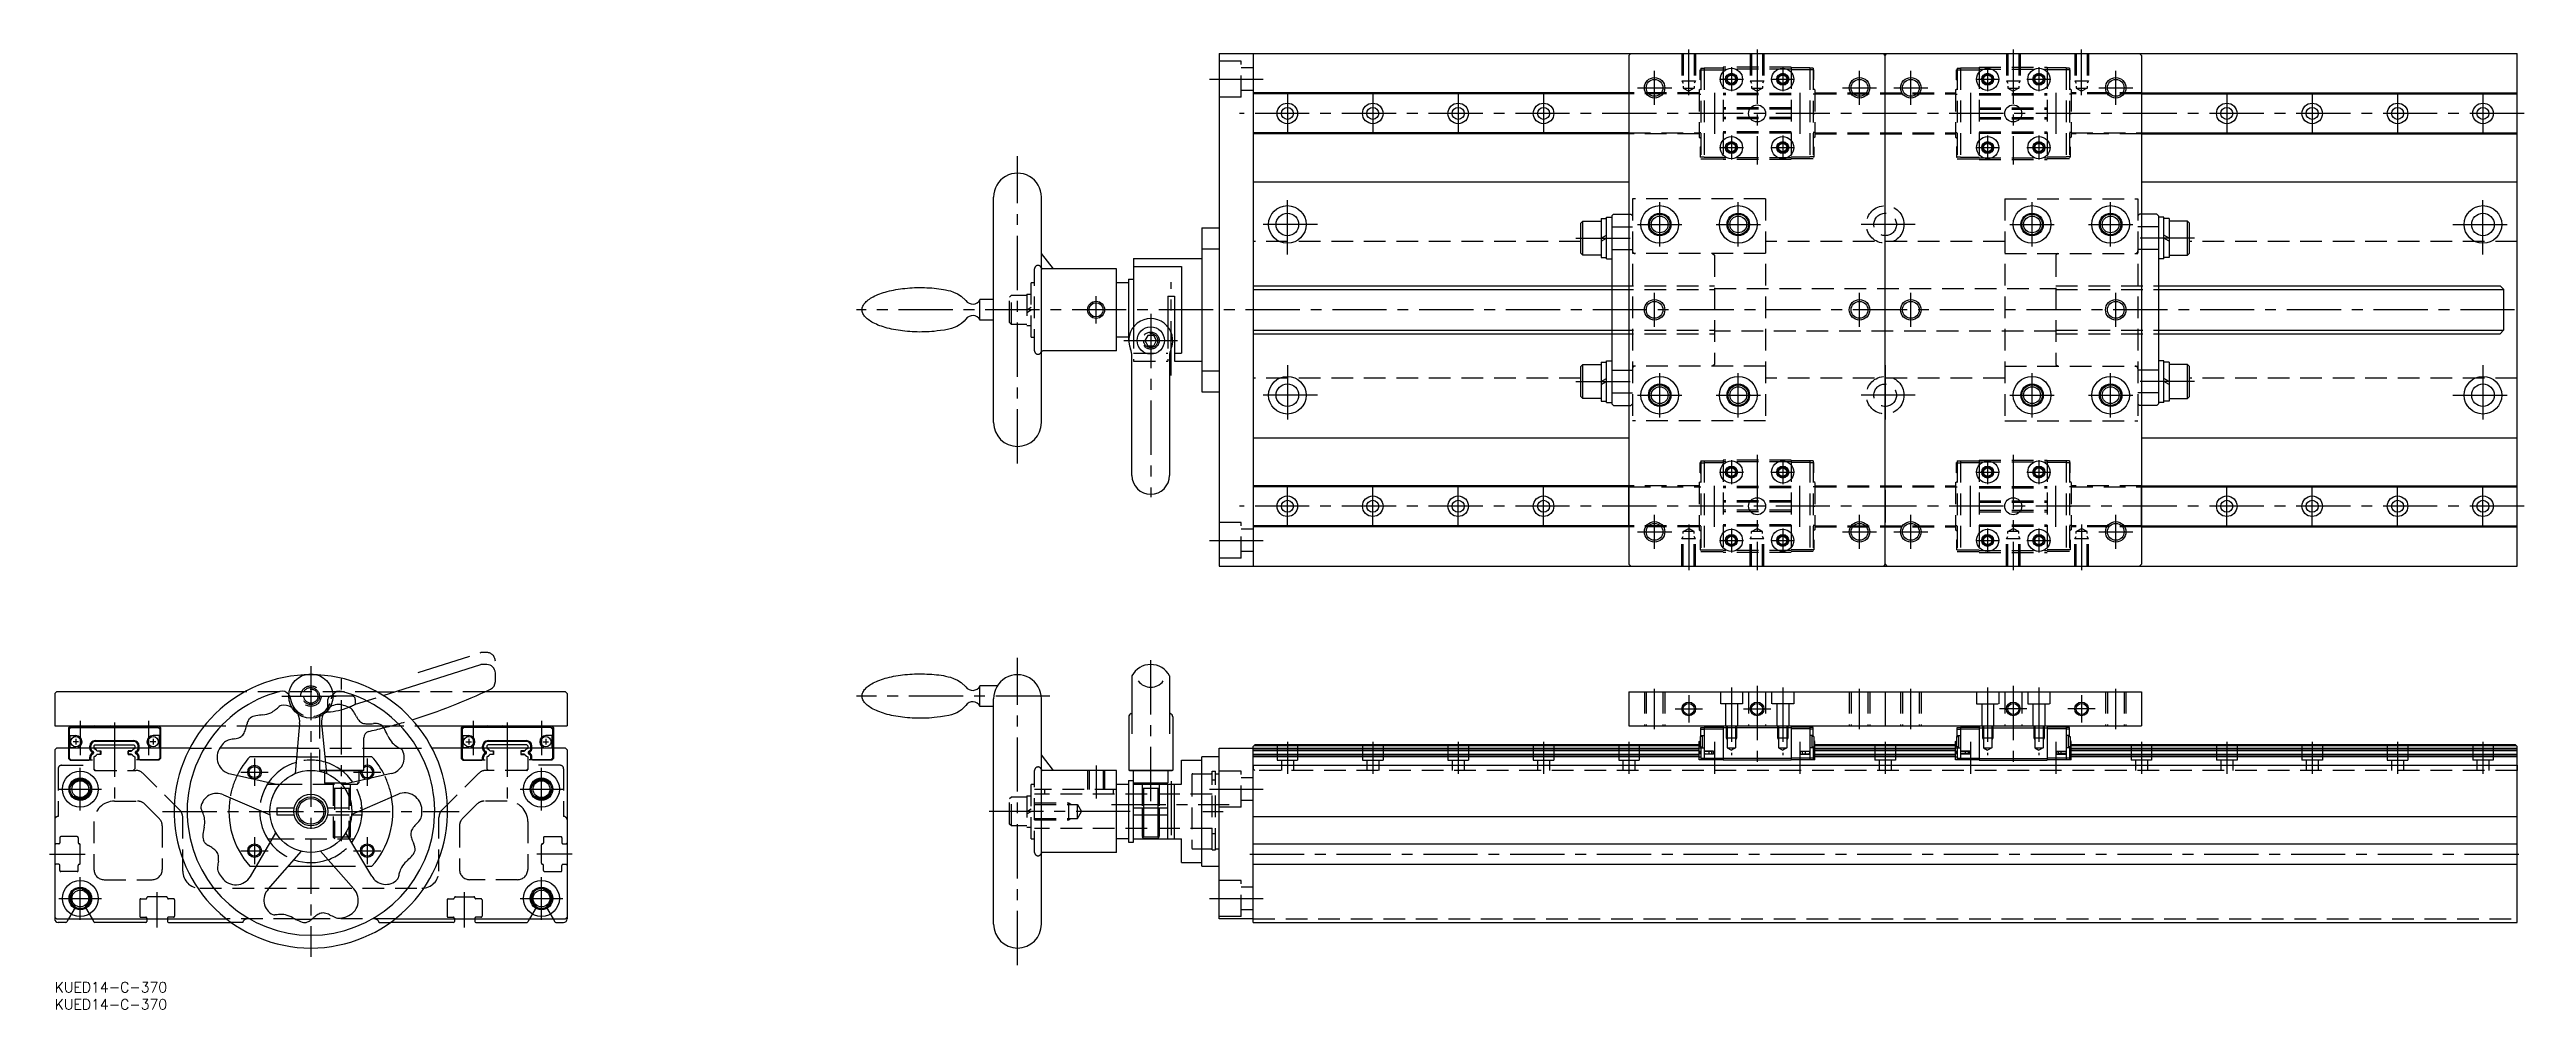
# Model space of a CAD drawing. Extents: x -2 to 724, y -8 to 273.
import ezdxf

# ---------------------------------------------------------------- set-up
doc = ezdxf.new("R2010")
doc.units = 0
doc.header["$LTSCALE"] = 0.5
for name, pattern in [('CENTER', [50.8, 31.75, -6.35, 6.35, -6.35]), ('DASHED', [19.05, 12.7, -6.35]), ('PHANTOM', [63.5, 31.75, -6.35, 6.35, -6.35, 6.35, -6.35])]:
    doc.linetypes.add(name, pattern=pattern)
for name, color, linetype in [('MSM_CENTER', 1, 'CENTER'), ('MSM_CONTINUOUS', 7, 'CONTINUOUS'), ('MSM_DASHED', 4, 'DASHED'), ('MSM_IMAGINARY', 6, 'PHANTOM'), ('MSM_NARROW', 5, 'CONTINUOUS'), ('MSM_PART_NUMBER', 7, 'CONTINUOUS')]:
    doc.layers.add(name, color=color, linetype=linetype)
doc.styles.get("Standard").update_dxf_attribs({"font": 'txt.shx', "height": 3, "bigfont": 'bigfont.shx'})

# ---------------------------------------------------------------- blocks, each defined once
blk = doc.blocks.new('*U15')
at = {"layer": 'MSM_PART_NUMBER'}
blk.add_text('KUED14-C-370', height=3, dxfattribs=at).set_placement((0, -3))
blk = doc.blocks.new('*U16')
at = {"layer": 'MSM_PART_NUMBER'}
blk.add_text('KUED14-C-370', height=3, dxfattribs=at).set_placement((0, -8))

msp = doc.modelspace()

# ---------------------------------------------------------------- linework, layer by layer
at = {"layer": 'MSM_CENTER'}
for p, q in [((478.36, 259.7), (478.36, 273.03)), ((498.36, 273.03), (498.36, 239.33)), ((573.36, 273.03), (573.36, 239.33)), ((593.36, 259.7), (593.36, 273.03)), ((338.02, 264.33), (353.76, 264.33)), ((463.36, 261.83), (473.36, 261.83)), ((468.36, 256.83), (468.36, 266.83)), ((487.36, 264.33), (494.36, 264.33)), ((490.86, 267.83), (490.86, 260.83)), ((502.36, 264.33), (509.36, 264.33)), ((505.86, 267.83), (505.86, 260.83)), ((523.36, 261.83), (533.36, 261.83)), ((528.36, 256.83), (528.36, 266.83)), ((538.36, 261.83), (548.36, 261.83)), ((543.36, 256.83), (543.36, 266.83)), ((562.36, 264.33), (569.36, 264.33)), ((565.86, 267.83), (565.86, 260.83)), ((577.36, 264.33), (584.36, 264.33)), ((580.86, 267.83), (580.86, 260.83)), ((598.36, 261.83), (608.36, 261.83)), ((603.36, 256.83), (603.36, 266.83)), ((722.88, 254.33), (346.83, 254.33)), ((360.86, 260.33), (360.86, 248.33)), ((385.86, 260.33), (385.86, 248.33)), ((410.86, 260.33), (410.86, 248.33)), ((435.86, 260.33), (435.86, 248.33)), ((460.86, 260.33), (460.86, 248.33)), ((485.86, 260.33), (485.86, 248.33)), ((510.86, 260.33), (510.86, 248.33)), ((535.86, 249.53), (535.86, 259.13)), ((560.86, 260.33), (560.86, 248.33)), ((585.86, 260.33), (585.86, 248.33)), ((610.86, 260.33), (610.86, 248.33)), ((635.86, 260.33), (635.86, 248.33)), ((660.86, 260.33), (660.86, 248.33)), ((685.86, 260.33), (685.86, 248.33)), ((710.86, 260.33), (710.86, 248.33)), ((490.86, 247.83), (490.86, 240.83)), ((505.86, 247.83), (505.86, 240.83)), ((565.86, 247.83), (565.86, 240.83)), ((580.86, 247.83), (580.86, 240.83)), ((281.86, 151.83), (281.86, 241.83)), ((487.36, 244.33), (494.36, 244.33)), ((502.36, 244.33), (509.36, 244.33)), ((562.36, 244.33), (569.36, 244.33)), ((577.36, 244.33), (584.36, 244.33)), ((360.86, 213.03), (360.86, 230.63)), ((469.86, 215.33), (469.86, 228.33)), ((492.86, 215.33), (492.86, 228.33)), ((535.86, 213.03), (535.86, 230.63)), ((578.86, 215.33), (578.86, 228.33)), ((601.86, 215.33), (601.86, 228.33)), ((710.86, 213.03), (710.86, 230.63)), ((369.66, 221.83), (352.06, 221.83)), ((445.34, 217.83), (463.86, 217.83)), ((463.36, 221.83), (476.36, 221.83)), ((486.36, 221.83), (499.36, 221.83)), ((544.66, 221.83), (527.06, 221.83)), ((572.36, 221.83), (585.36, 221.83)), ((595.36, 221.83), (608.36, 221.83)), ((626.38, 217.83), (607.86, 217.83)), ((702.06, 221.83), (719.66, 221.83)), ((326.86, 177.59), (326.86, 204.95)), ((720.11, 196.83), (234.71, 196.83)), ((304.86, 192.83), (304.86, 200.83)), ((468.36, 191.83), (468.36, 201.83)), ((528.36, 191.83), (528.36, 201.83)), ((543.36, 191.83), (543.36, 201.83)), ((603.36, 191.83), (603.36, 201.83)), ((320.86, 195.66), (320.86, 141.95)), ((313.03, 187.83), (328.69, 187.83)), ((360.86, 180.63), (360.86, 163.03)), ((445.34, 175.83), (463.86, 175.83)), ((469.86, 165.33), (469.86, 178.33)), ((492.86, 165.33), (492.86, 178.33)), ((535.86, 180.63), (535.86, 163.03)), ((578.86, 165.33), (578.86, 178.33)), ((601.86, 165.33), (601.86, 178.33)), ((626.38, 175.83), (607.86, 175.83)), ((710.86, 180.63), (710.86, 163.03)), ((369.66, 171.83), (352.06, 171.83)), ((463.36, 171.83), (476.36, 171.83)), ((486.36, 171.83), (499.36, 171.83)), ((544.66, 171.83), (527.06, 171.83)), ((572.36, 171.83), (585.36, 171.83)), ((595.36, 171.83), (608.36, 171.83)), ((702.06, 171.83), (719.66, 171.83)), ((490.86, 152.83), (490.86, 145.83)), ((498.36, 154.33), (498.36, 120.62)), ((505.86, 152.83), (505.86, 145.83)), ((565.86, 152.83), (565.86, 145.83)), ((573.36, 154.33), (573.36, 120.62)), ((580.86, 152.83), (580.86, 145.83)), ((360.86, 133.33), (360.86, 145.33)), ((385.86, 133.33), (385.86, 145.33)), ((410.86, 133.33), (410.86, 145.33)), ((435.86, 133.33), (435.86, 145.33)), ((460.86, 133.33), (460.86, 145.33)), ((485.86, 133.33), (485.86, 145.33)), ((487.36, 149.33), (494.36, 149.33)), ((502.36, 149.33), (509.36, 149.33)), ((510.86, 133.33), (510.86, 145.33)), ((560.86, 133.33), (560.86, 145.33)), ((562.36, 149.33), (569.36, 149.33)), ((577.36, 149.33), (584.36, 149.33)), ((585.86, 133.33), (585.86, 145.33)), ((610.86, 133.33), (610.86, 145.33)), ((635.86, 133.33), (635.86, 145.33)), ((660.86, 133.33), (660.86, 145.33)), ((685.86, 133.33), (685.86, 145.33)), ((710.86, 133.33), (710.86, 145.33)), ((722.88, 139.33), (346.83, 139.33)), ((535.86, 144.13), (535.86, 134.53)), ((463.36, 131.83), (473.36, 131.83)), ((468.36, 126.83), (468.36, 136.83)), ((478.36, 133.96), (478.36, 120.62)), ((490.86, 132.83), (490.86, 125.83)), ((505.86, 132.83), (505.86, 125.83)), ((523.36, 131.83), (533.36, 131.83)), ((528.36, 126.83), (528.36, 136.83)), ((538.36, 131.83), (548.36, 131.83)), ((543.36, 126.83), (543.36, 136.83)), ((565.86, 132.83), (565.86, 125.83)), ((580.86, 132.83), (580.86, 125.83)), ((593.36, 133.96), (593.36, 120.62)), ((598.36, 131.83), (608.36, 131.83)), ((603.36, 126.83), (603.36, 136.83)), ((338.02, 129.33), (353.76, 129.33)), ((487.36, 129.33), (494.36, 129.33)), ((502.36, 129.33), (509.36, 129.33)), ((562.36, 129.33), (569.36, 129.33)), ((577.36, 129.33), (584.36, 129.33)), ((281.86, 4.99), (281.86, 94.99)), ((320.86, 52.97), (320.86, 96.09)), ((75, 92.55), (75, 7.42)), ((84, 41.26), (84, 88.79)), ((66.5, 83.74), (83.5, 83.74)), ((291.36, 83.74), (234.71, 83.74)), ((468.36, 74.11), (468.36, 85.86)), ((474.36, 79.99), (482.36, 79.99)), ((478.36, 83.99), (478.36, 75.99)), ((490.86, 86.22), (490.86, 66.41)), ((494.36, 79.99), (502.36, 79.99)), ((498.36, 86.74), (498.36, 63.49)), ((505.86, 86.22), (505.86, 66.41)), ((528.36, 74.11), (528.36, 85.86)), ((543.36, 74.11), (543.36, 85.86)), ((565.86, 86.22), (565.86, 66.41)), ((577.36, 79.99), (569.36, 79.99)), ((573.36, 86.74), (573.36, 63.49)), ((580.86, 86.22), (580.86, 66.41)), ((597.36, 79.99), (589.36, 79.99)), ((593.36, 83.99), (593.36, 75.99)), ((603.36, 74.11), (603.36, 85.86)), ((7.5, 76.49), (7.5, 66.41)), ((17.5, 75.99), (17.5, 52.05)), ((27.5, 76.49), (27.5, 66.41)), ((122.5, 76.49), (122.5, 66.41)), ((132.5, 75.99), (132.5, 52.05)), ((142.5, 76.49), (142.5, 66.41)), ((58.5, 65.49), (58.5, 57.49)), ((91.5, 65.49), (91.5, 57.49)), ((360.86, 70.31), (360.86, 60.97)), ((385.86, 70.31), (385.86, 60.97)), ((410.86, 70.31), (410.86, 60.97)), ((435.86, 70.31), (435.86, 60.97)), ((460.86, 70.31), (460.86, 60.97)), ((485.86, 70.31), (485.86, 60.97)), ((510.86, 70.31), (510.86, 60.97)), ((535.86, 70.31), (535.86, 60.97)), ((560.86, 70.31), (560.86, 60.97)), ((585.86, 70.31), (585.86, 60.97)), ((610.86, 70.31), (610.86, 60.97)), ((635.86, 70.31), (635.86, 60.97)), ((660.86, 70.31), (660.86, 60.97)), ((685.86, 70.31), (685.86, 60.97)), ((710.86, 70.31), (710.86, 60.97)), ((7.5, 50.24), (7.5, 62.74)), ((54.5, 61.49), (62.5, 61.49)), ((87.5, 61.49), (95.5, 61.49)), ((142.5, 50.24), (142.5, 62.74)), ((304.86, 63.42), (304.86, 53.8)), ((326.86, 58.86), (326.86, 40.99)), ((1.25, 56.49), (13.75, 56.49)), ((136.25, 56.49), (148.75, 56.49)), ((309.36, 51.99), (343.86, 51.99)), ((338.02, 56.49), (353.76, 56.49)), ((31.55, 49.99), (118.45, 49.99)), ((314.86, 49.99), (272.36, 49.99)), ((-1.5, 37.49), (8.88, 37.49)), ((54.5, 38.49), (62.5, 38.49)), ((58.5, 42.49), (58.5, 34.49)), ((87.5, 38.49), (95.5, 38.49)), ((91.5, 42.49), (91.5, 34.49)), ((151.5, 37.49), (141.12, 37.49)), ((349.87, 37.49), (723.59, 37.49)), ((7.5, 18.24), (7.5, 30.74)), ((142.5, 18.24), (142.5, 30.74)), ((1.25, 24.49), (13.75, 24.49)), ((30, 15.98), (30, 26.37)), ((120, 15.98), (120, 26.37)), ((136.25, 24.49), (148.75, 24.49)), ((338.02, 24.49), (353.76, 24.49))]:
    msp.add_line(p, q, dxfattribs=at)
at = {"layer": 'MSM_CONTINUOUS'}
for p, q in [((340.86, 271.83), (720.86, 271.83)), ((340.86, 271.83), (340.86, 121.83)), ((350.86, 271.83), (350.86, 121.83)), ((460.86, 271.33), (461.36, 271.83)), ((460.86, 271.33), (460.86, 122.33)), ((535.86, 271.33), (535.36, 271.83)), ((535.86, 271.33), (536.36, 271.83)), ((535.86, 122.33), (535.86, 271.33)), ((610.86, 271.33), (610.36, 271.83)), ((610.86, 271.33), (610.86, 122.33)), ((720.86, 121.83), (720.86, 271.83)), ((460.86, 260.33), (350.86, 260.33)), ((460.86, 260.03), (350.86, 260.03)), ((610.86, 260.33), (720.86, 260.33)), ((610.86, 260.03), (720.86, 260.03)), ((460.86, 248.63), (350.86, 248.63)), ((460.86, 248.33), (350.86, 248.33)), ((610.86, 248.63), (720.86, 248.63)), ((610.86, 248.33), (720.86, 248.33)), ((350.86, 234.33), (460.86, 234.33)), ((610.86, 234.33), (720.86, 234.33)), ((274.86, 163.83), (274.86, 229.83)), ((288.86, 163.83), (288.86, 229.83)), ((456.36, 224.83), (455.86, 224.33)), ((456.36, 224.83), (460.86, 224.83)), ((615.36, 224.83), (610.86, 224.83)), ((615.36, 224.83), (615.86, 224.33)), ((335.86, 220.83), (340.86, 220.83)), ((335.86, 220.83), (335.86, 172.83)), ((446.76, 222.23), (447.36, 222.83)), ((446.76, 213.43), (446.76, 222.23)), ((447.36, 222.83), (452.76, 222.83)), ((447.36, 212.83), (447.36, 222.83)), ((452.76, 223.53), (454.26, 223.53)), ((452.76, 223.53), (452.76, 212.13)), ((452.76, 217.83), (454.26, 218.69)), ((452.76, 216.96), (454.26, 217.83)), ((454.26, 211.73), (454.26, 223.93)), ((454.26, 223.93), (455.86, 223.93)), ((455.86, 224.33), (455.86, 169.33)), ((615.86, 224.33), (615.86, 169.33)), ((617.46, 223.93), (615.86, 223.93)), ((617.46, 211.73), (617.46, 223.93)), ((618.96, 223.53), (617.46, 223.53)), ((618.96, 217.83), (617.46, 218.69)), ((618.96, 216.96), (617.46, 217.83)), ((618.96, 223.53), (618.96, 212.13)), ((624.36, 222.83), (618.96, 222.83)), ((624.96, 222.23), (624.36, 222.83)), ((624.36, 212.83), (624.36, 222.83)), ((624.96, 213.43), (624.96, 222.23)), ((292.41, 208.83), (288.86, 213.34)), ((315.86, 211.83), (315.86, 191.89)), ((315.86, 211.83), (335.86, 211.83)), ((335.86, 214.72), (340.86, 214.72)), ((447.36, 212.83), (446.76, 213.43)), ((452.76, 212.83), (447.36, 212.83)), ((452.76, 212.13), (454.26, 212.13)), ((454.26, 211.73), (455.86, 211.73)), ((617.46, 211.73), (615.86, 211.73)), ((618.96, 212.13), (617.46, 212.13)), ((618.96, 212.83), (624.36, 212.83)), ((624.36, 212.83), (624.96, 213.43)), ((247.56, 202.95), (248.24, 203.04)), ((248.24, 203.04), (248.92, 203.12)), ((248.92, 203.12), (249.62, 203.18)), ((249.62, 203.18), (250.32, 203.24)), ((250.32, 203.24), (251.03, 203.28)), ((251.03, 203.28), (251.74, 203.32)), ((251.74, 203.32), (252.46, 203.34)), ((252.46, 203.34), (253.17, 203.33)), ((253.17, 203.33), (253.89, 203.33)), ((253.89, 203.33), (254.61, 203.33)), ((254.61, 203.33), (255.33, 203.31)), ((255.33, 203.31), (256.04, 203.27)), ((256.04, 203.27), (256.74, 203.22)), ((256.74, 203.22), (257.44, 203.16)), ((257.44, 203.16), (258.14, 203.09)), ((258.14, 203.09), (258.82, 203.01)), ((310.86, 208.83), (289.28, 208.83)), ((310.86, 184.83), (310.86, 208.83)), ((310.86, 204.83), (314.36, 204.83)), ((314.36, 205.83), (314.36, 187.83)), ((314.36, 205.83), (315.86, 205.83)), ((315.86, 209.52), (329.86, 209.52)), ((329.86, 209.52), (329.86, 184.14)), ((350.86, 203.83), (455.86, 203.83)), ((615.86, 203.83), (715.86, 203.83)), ((715.86, 203.83), (716.86, 202.83)), ((236.36, 196.85), (236.38, 197.12)), ((236.38, 196.57), (236.36, 196.85)), ((236.38, 197.12), (236.42, 197.39)), ((236.42, 196.3), (236.38, 196.57)), ((236.42, 197.39), (236.5, 197.67)), ((236.5, 196.03), (236.42, 196.3)), ((236.5, 197.67), (236.6, 197.94)), ((236.6, 195.76), (236.5, 196.03)), ((236.6, 197.94), (236.74, 198.2)), ((236.74, 198.2), (236.9, 198.47)), ((236.9, 198.47), (237.09, 198.73)), ((237.09, 198.73), (237.32, 198.99)), ((237.32, 198.99), (237.57, 199.25)), ((237.57, 199.25), (237.85, 199.5)), ((237.85, 199.5), (238.15, 199.75)), ((238.15, 199.75), (238.49, 199.99)), ((238.49, 199.99), (238.85, 200.23)), ((238.85, 200.23), (239.23, 200.46)), ((239.23, 200.46), (239.65, 200.68)), ((239.65, 200.68), (240.08, 200.9)), ((240.08, 200.9), (240.54, 201.11)), ((240.54, 201.11), (241.02, 201.31)), ((241.02, 201.31), (241.53, 201.51)), ((241.53, 201.51), (242.05, 201.69)), ((242.05, 201.69), (242.6, 201.87)), ((242.6, 201.87), (243.16, 202.04)), ((243.16, 202.04), (243.74, 202.2)), ((243.74, 202.2), (244.34, 202.35)), ((244.34, 202.35), (244.96, 202.49)), ((244.96, 202.49), (245.59, 202.62)), ((245.59, 202.62), (246.23, 202.74)), ((246.23, 202.74), (246.89, 202.85)), ((246.89, 202.85), (247.56, 202.95)), ((258.82, 203.01), (259.5, 202.92)), ((259.5, 202.92), (260.16, 202.82)), ((260.16, 202.82), (260.82, 202.71)), ((260.82, 202.71), (261.55, 202.53)), ((261.55, 202.53), (262.26, 202.35)), ((262.26, 202.35), (263.16, 202.03)), ((263.16, 202.03), (264.25, 201.52)), ((264.25, 201.52), (265.41, 200.8)), ((265.41, 200.8), (266.75, 199.56)), ((274.86, 199.83), (270.86, 199.83)), ((270.86, 193.83), (270.86, 199.83)), ((325.86, 200.83), (325.86, 191.89)), ((325.86, 200.83), (327.86, 200.83)), ((327.86, 200.83), (327.86, 181.83)), ((716.86, 202.83), (716.86, 190.83)), ((236.74, 195.49), (236.6, 195.76)), ((236.9, 195.22), (236.74, 195.49)), ((237.09, 194.96), (236.9, 195.22)), ((237.32, 194.7), (237.09, 194.96)), ((237.57, 194.45), (237.32, 194.7)), ((237.85, 194.19), (237.57, 194.45)), ((238.15, 193.95), (237.85, 194.19)), ((238.49, 193.7), (238.15, 193.95)), ((238.85, 193.47), (238.49, 193.7)), ((239.23, 193.24), (238.85, 193.47)), ((239.65, 193.01), (239.23, 193.24)), ((240.08, 192.8), (239.65, 193.01)), ((240.54, 192.59), (240.08, 192.8)), ((241.02, 192.38), (240.54, 192.59)), ((241.53, 192.19), (241.02, 192.38)), ((242.05, 192), (241.53, 192.19)), ((242.6, 191.82), (242.05, 192)), ((243.16, 191.65), (242.6, 191.82)), ((243.74, 191.49), (243.16, 191.65)), ((244.34, 191.34), (243.74, 191.49)), ((244.96, 191.2), (244.34, 191.34)), ((245.59, 191.07), (244.96, 191.2)), ((246.23, 190.95), (245.59, 191.07)), ((246.89, 190.84), (246.23, 190.95)), ((247.56, 190.74), (246.89, 190.84)), ((248.24, 190.66), (247.56, 190.74)), ((248.92, 190.58), (248.24, 190.66)), ((249.62, 190.51), (248.92, 190.58)), ((250.32, 190.46), (249.62, 190.51)), ((251.03, 190.41), (250.32, 190.46)), ((251.74, 190.38), (251.03, 190.41)), ((252.46, 190.34), (251.74, 190.38)), ((253.18, 190.33), (252.46, 190.34)), ((253.89, 190.35), (253.18, 190.33)), ((254.61, 190.36), (253.89, 190.35)), ((255.33, 190.39), (254.61, 190.36)), ((256.04, 190.42), (255.33, 190.39)), ((256.74, 190.47), (256.04, 190.42)), ((257.44, 190.53), (256.74, 190.47)), ((258.31, 190.64), (257.44, 190.53)), ((259.33, 190.75), (258.31, 190.64)), ((260.49, 190.92), (259.33, 190.75)), ((261.74, 191.14), (260.49, 190.92)), ((262.52, 191.34), (261.74, 191.14)), ((263.32, 191.64), (262.52, 191.34)), ((264.07, 191.98), (263.32, 191.64)), ((264.84, 192.39), (264.07, 191.98)), ((265.44, 192.86), (264.84, 192.39)), ((266.25, 193.55), (265.44, 192.86)), ((266.75, 194.1), (266.25, 193.55)), ((274.86, 193.83), (270.86, 193.83)), ((314.36, 188.83), (310.86, 188.83)), ((320, 189.33), (319.13, 187.83)), ((321.73, 189.33), (320, 189.33)), ((322.59, 187.83), (321.73, 189.33)), ((350.86, 189.83), (455.86, 189.83)), ((615.86, 189.83), (715.86, 189.83)), ((716.86, 190.83), (715.86, 189.83)), ((310.86, 184.83), (289.28, 184.83)), ((314.36, 187.83), (314.42, 187.83)), ((315.36, 148.33), (315.36, 183.29)), ((319.13, 187.83), (320, 186.33)), ((320, 186.33), (321.73, 186.33)), ((321.73, 186.33), (322.59, 187.83)), ((326.37, 183.29), (326.37, 148.33)), ((327.86, 184.14), (329.86, 184.14)), ((327.86, 181.83), (335.86, 181.83)), ((452.76, 181.53), (454.26, 181.53)), ((452.76, 181.53), (452.76, 170.13)), ((454.26, 169.73), (454.26, 181.93)), ((454.26, 181.93), (455.86, 181.93)), ((617.46, 181.93), (615.86, 181.93)), ((617.46, 169.73), (617.46, 181.93)), ((618.96, 181.53), (617.46, 181.53)), ((618.96, 181.53), (618.96, 170.13)), ((335.86, 178.94), (340.86, 178.94)), ((446.76, 180.23), (447.36, 180.83)), ((446.76, 171.43), (446.76, 180.23)), ((447.36, 180.83), (452.76, 180.83)), ((447.36, 170.83), (447.36, 180.83)), ((452.76, 175.83), (454.26, 176.69)), ((452.76, 174.96), (454.26, 175.83)), ((618.96, 175.83), (617.46, 176.69)), ((618.96, 174.96), (617.46, 175.83)), ((624.36, 180.83), (618.96, 180.83)), ((624.96, 180.23), (624.36, 180.83)), ((624.36, 170.83), (624.36, 180.83)), ((624.96, 171.43), (624.96, 180.23)), ((335.86, 172.83), (340.86, 172.83)), ((447.36, 170.83), (446.76, 171.43)), ((452.76, 170.83), (447.36, 170.83)), ((452.76, 170.13), (454.26, 170.13)), ((454.26, 169.73), (455.86, 169.73)), ((456.36, 168.83), (455.86, 169.33)), ((456.36, 168.83), (460.86, 168.83)), ((615.36, 168.83), (610.86, 168.83)), ((615.36, 168.83), (615.86, 169.33)), ((617.46, 169.73), (615.86, 169.73)), ((618.96, 170.13), (617.46, 170.13)), ((618.96, 170.83), (624.36, 170.83)), ((624.36, 170.83), (624.96, 171.43)), ((350.86, 159.33), (460.86, 159.33)), ((610.86, 159.33), (720.86, 159.33)), ((460.86, 145.33), (350.86, 145.33)), ((460.86, 145.03), (350.86, 145.03)), ((610.86, 145.33), (720.86, 145.33)), ((610.86, 145.03), (720.86, 145.03)), ((460.86, 133.63), (350.86, 133.63)), ((460.86, 133.33), (350.86, 133.33)), ((610.86, 133.63), (720.86, 133.63)), ((610.86, 133.33), (720.86, 133.33)), ((340.86, 121.83), (720.86, 121.83)), ((460.86, 122.33), (461.36, 121.83)), ((535.86, 122.33), (535.36, 121.83)), ((535.86, 122.33), (536.36, 121.83)), ((610.86, 122.33), (610.36, 121.83)), ((96.16, 83.93), (124.74, 92.99)), ((126.5, 92.99), (124.74, 92.99)), ((129, 88.02), (129, 90.49)), ((238.49, 86.9), (238.85, 87.14)), ((238.85, 87.14), (239.23, 87.37)), ((239.23, 87.37), (239.65, 87.59)), ((239.65, 87.59), (240.08, 87.81)), ((240.08, 87.81), (240.54, 88.02)), ((240.54, 88.02), (241.02, 88.22)), ((241.02, 88.22), (241.53, 88.41)), ((241.53, 88.41), (242.05, 88.6)), ((242.05, 88.6), (242.6, 88.78)), ((242.6, 88.78), (243.16, 88.95)), ((243.16, 88.95), (243.74, 89.11)), ((243.74, 89.11), (244.34, 89.26)), ((244.34, 89.26), (244.96, 89.4)), ((244.96, 89.4), (245.59, 89.53)), ((245.59, 89.53), (246.23, 89.65)), ((246.23, 89.65), (246.89, 89.76)), ((246.89, 89.76), (247.56, 89.86)), ((247.56, 89.86), (248.24, 89.95)), ((248.24, 89.95), (248.92, 90.03)), ((248.92, 90.03), (249.62, 90.09)), ((249.62, 90.09), (250.32, 90.15)), ((250.32, 90.15), (251.03, 90.19)), ((251.03, 90.19), (251.74, 90.22)), ((251.74, 90.22), (252.46, 90.25)), ((252.46, 90.25), (253.17, 90.24)), ((253.17, 90.24), (253.89, 90.24)), ((253.89, 90.24), (254.61, 90.24)), ((254.61, 90.24), (255.33, 90.21)), ((255.33, 90.21), (256.04, 90.18)), ((256.04, 90.18), (256.74, 90.13)), ((256.74, 90.13), (257.44, 90.07)), ((257.44, 90.07), (258.14, 90)), ((258.14, 90), (258.82, 89.92)), ((258.82, 89.92), (259.5, 89.83)), ((259.5, 89.83), (260.16, 89.73)), ((260.16, 89.73), (260.82, 89.61)), ((260.82, 89.61), (261.55, 89.43)), ((261.55, 89.43), (262.26, 89.25)), ((262.26, 89.25), (263.16, 88.94)), ((263.16, 88.94), (264.25, 88.43)), ((264.25, 88.43), (265.41, 87.71)), ((265.41, 87.71), (266.75, 86.47)), ((315.36, 89.64), (315.36, 72.65)), ((326.37, 89.64), (326.37, 72.65)), ((0.5, 84.99), (0, 84.49)), ((0, 84.49), (0, 74.99)), ((55.64, 84.99), (0.5, 84.99)), ((94.36, 84.99), (99.44, 84.99)), ((149.5, 84.99), (125.88, 84.99)), ((149.5, 84.99), (150, 84.49)), ((150, 84.49), (150, 74.99)), ((236.36, 83.76), (236.38, 84.03)), ((236.38, 83.48), (236.36, 83.76)), ((236.38, 84.03), (236.42, 84.3)), ((236.42, 83.21), (236.38, 83.48)), ((236.42, 84.3), (236.5, 84.57)), ((236.5, 82.94), (236.42, 83.21)), ((236.5, 84.57), (236.6, 84.84)), ((236.6, 82.67), (236.5, 82.94)), ((236.6, 84.84), (236.74, 85.11)), ((236.74, 82.4), (236.6, 82.67)), ((236.74, 85.11), (236.9, 85.38)), ((236.9, 82.13), (236.74, 82.4)), ((236.9, 85.38), (237.09, 85.64)), ((237.09, 81.87), (236.9, 82.13)), ((237.09, 85.64), (237.32, 85.9)), ((237.32, 81.61), (237.09, 81.87)), ((237.32, 85.9), (237.57, 86.16)), ((237.57, 81.35), (237.32, 81.61)), ((237.57, 86.16), (237.85, 86.41)), ((237.85, 81.1), (237.57, 81.35)), ((237.85, 86.41), (238.15, 86.66)), ((238.15, 80.85), (237.85, 81.1)), ((238.15, 86.66), (238.49, 86.9)), ((238.49, 80.61), (238.15, 80.85)), ((238.85, 80.38), (238.49, 80.61)), ((239.23, 80.14), (238.85, 80.38)), ((239.65, 79.92), (239.23, 80.14)), ((240.08, 79.7), (239.65, 79.92)), ((265.44, 79.77), (264.84, 79.3)), ((266.25, 80.46), (265.44, 79.77)), ((266.75, 81.01), (266.25, 80.46)), ((275.95, 86.74), (270.86, 86.74)), ((270.86, 80.74), (270.86, 86.74)), ((274.86, 80.74), (270.86, 80.74)), ((274.86, 16.99), (274.86, 82.99)), ((288.86, 16.99), (288.86, 82.99)), ((460.86, 84.99), (460.86, 74.99)), ((460.86, 84.99), (610.86, 84.99)), ((535.86, 84.99), (535.86, 74.99)), ((610.86, 84.99), (610.86, 74.99)), ((0, 74.99), (43.78, 74.99)), ((4.5, 74.99), (4, 74.49)), ((4, 74.49), (4, 68.49)), ((4.7, 74.69), (4.2, 74.19)), ((4.2, 74.19), (4.2, 68.49)), ((4.75, 74.59), (4.25, 74.09)), ((4.25, 74.09), (4.25, 72.19)), ((4.7, 74.69), (30.3, 74.69)), ((4.75, 74.59), (30.25, 74.59)), ((12.1, 74.74), (11.7, 74.99)), ((12.1, 74.74), (22.9, 74.74)), ((16.3, 74.99), (15.9, 74.74)), ((18.7, 74.99), (19.1, 74.74)), ((22.9, 74.74), (23.3, 74.99)), ((30.25, 74.59), (30.75, 74.09)), ((30.3, 74.69), (30.8, 74.19)), ((30.5, 74.99), (31, 74.49)), ((30.75, 74.09), (30.75, 72.19)), ((30.8, 74.19), (30.8, 68.49)), ((31, 74.49), (31, 68.49)), ((56.13, 74.99), (71.63, 74.99)), ((71.7, 75.76), (70.38, 61.06)), ((78.14, 75.78), (79.56, 61.09)), ((78.22, 74.99), (95.89, 74.99)), ((79.38, 78.93), (79.94, 79.09)), ((80, 79.09), (80, 79.58)), ((106.22, 74.99), (150, 74.99)), ((119.5, 74.99), (119, 74.49)), ((119, 74.49), (119, 68.49)), ((119.7, 74.69), (119.2, 74.19)), ((119.2, 74.19), (119.2, 68.49)), ((119.75, 74.59), (119.25, 74.09)), ((119.25, 74.09), (119.25, 72.19)), ((145.3, 74.69), (119.7, 74.69)), ((145.25, 74.59), (119.75, 74.59)), ((127.1, 74.74), (126.7, 74.99)), ((137.9, 74.74), (127.1, 74.74)), ((131.3, 74.99), (130.9, 74.74)), ((133.7, 74.99), (134.1, 74.74)), ((137.9, 74.74), (138.3, 74.99)), ((145.25, 74.59), (145.75, 74.09)), ((145.3, 74.69), (145.8, 74.19)), ((145.5, 74.99), (146, 74.49)), ((145.75, 74.09), (145.75, 72.19)), ((145.8, 74.19), (145.8, 68.49)), ((146, 74.49), (146, 68.49)), ((240.54, 79.49), (240.08, 79.7)), ((241.02, 79.29), (240.54, 79.49)), ((241.53, 79.1), (241.02, 79.29)), ((242.05, 78.91), (241.53, 79.1)), ((242.6, 78.73), (242.05, 78.91)), ((243.16, 78.56), (242.6, 78.73)), ((243.74, 78.4), (243.16, 78.56)), ((244.34, 78.25), (243.74, 78.4)), ((244.96, 78.11), (244.34, 78.25)), ((245.59, 77.98), (244.96, 78.11)), ((246.23, 77.86), (245.59, 77.98)), ((246.89, 77.75), (246.23, 77.86)), ((247.56, 77.65), (246.89, 77.75)), ((248.24, 77.56), (247.56, 77.65)), ((248.92, 77.49), (248.24, 77.56)), ((249.62, 77.42), (248.92, 77.49)), ((250.32, 77.36), (249.62, 77.42)), ((251.03, 77.32), (250.32, 77.36)), ((251.74, 77.29), (251.03, 77.32)), ((252.46, 77.25), (251.74, 77.29)), ((253.18, 77.24), (252.46, 77.25)), ((253.89, 77.26), (253.18, 77.24)), ((254.61, 77.27), (253.89, 77.26)), ((255.33, 77.3), (254.61, 77.27)), ((256.04, 77.33), (255.33, 77.3)), ((256.74, 77.38), (256.04, 77.33)), ((257.44, 77.44), (256.74, 77.38)), ((258.31, 77.55), (257.44, 77.44)), ((259.33, 77.66), (258.31, 77.55)), ((260.49, 77.83), (259.33, 77.66)), ((261.74, 78.05), (260.49, 77.83)), ((262.52, 78.25), (261.74, 78.05)), ((263.32, 78.54), (262.52, 78.25)), ((264.07, 78.89), (263.32, 78.54)), ((264.84, 79.3), (264.07, 78.89)), ((314.42, 77.66), (314.42, 62.07)), ((315.15, 78.62), (315.36, 78.68)), ((326.58, 78.62), (326.37, 78.68)), ((327.3, 77.66), (327.3, 62.07)), ((460.86, 74.99), (610.86, 74.99)), ((481.91, 71.89), (481.91, 74.59)), ((481.91, 74.59), (482.91, 74.59)), ((481.91, 74.09), (482.91, 74.09)), ((482.91, 74.69), (482.91, 65.09)), ((482.91, 74.69), (488.41, 74.69)), ((482.91, 74.19), (488.41, 74.19)), ((488.41, 74.99), (488.41, 64.99)), ((508.31, 74.49), (488.41, 74.49)), ((508.31, 74.99), (508.31, 64.99)), ((513.81, 74.69), (508.31, 74.69)), ((513.81, 74.19), (508.31, 74.19)), ((513.81, 74.69), (513.81, 65.09)), ((514.81, 74.59), (513.81, 74.59)), ((514.81, 74.09), (513.81, 74.09)), ((514.81, 71.89), (514.81, 74.59)), ((556.91, 71.89), (556.91, 74.59)), ((556.91, 74.59), (557.91, 74.59)), ((556.91, 74.09), (557.91, 74.09)), ((557.91, 74.69), (557.91, 65.09)), ((557.91, 74.69), (563.41, 74.69)), ((557.91, 74.19), (563.41, 74.19)), ((563.41, 74.99), (563.41, 64.99)), ((563.41, 74.49), (583.31, 74.49)), ((583.31, 74.99), (583.31, 64.99)), ((588.81, 74.69), (583.31, 74.69)), ((588.81, 74.19), (583.31, 74.19)), ((588.81, 74.69), (588.81, 65.09)), ((589.81, 74.59), (588.81, 74.59)), ((589.81, 74.09), (588.81, 74.09)), ((589.81, 71.89), (589.81, 74.59)), ((0, 67.99), (0.5, 68.49)), ((0, 67.99), (0, 18.49)), ((39.54, 68.49), (0.5, 68.49)), ((4.25, 72.19), (6.2, 72.19)), ((4.25, 68.59), (4.25, 68.49)), ((6.2, 68.59), (4.25, 68.59)), ((4.45, 72.19), (4.45, 68.59)), ((7, 70.39), (5.4, 70.39)), ((6.2, 71.19), (6.2, 69.59)), ((10.57, 69.12), (10.27, 69.12)), ((10.27, 68.49), (10.27, 69.12)), ((10.27, 68.49), (10.57, 68.49)), ((10.57, 68.49), (10.57, 69.12)), ((11.8, 69.49), (11.5, 69.19)), ((11.5, 69.19), (11.5, 68.49)), ((11.8, 69.49), (23.2, 69.49)), ((11.87, 70.72), (23.13, 70.72)), ((11.87, 70.42), (11.87, 70.72)), ((23.13, 70.42), (11.87, 70.42)), ((17.5, 70.72), (17.5, 70.42)), ((23.13, 70.42), (23.13, 70.72)), ((23.2, 69.49), (23.5, 69.19)), ((23.5, 69.19), (23.5, 68.49)), ((24.43, 69.12), (24.73, 69.12)), ((24.43, 68.49), (24.43, 69.12)), ((24.73, 68.49), (24.43, 68.49)), ((24.73, 68.49), (24.73, 69.12)), ((29.6, 70.39), (28, 70.39)), ((30.75, 72.19), (28.8, 72.19)), ((28.8, 71.19), (28.8, 69.59)), ((28.8, 68.59), (30.75, 68.59)), ((30.55, 72.19), (30.55, 68.59)), ((30.75, 68.59), (30.75, 68.49)), ((71.04, 68.49), (48.29, 68.49)), ((70.82, 65.99), (57.11, 65.99)), ((92.89, 65.99), (79.09, 65.99)), ((90.5, 62.07), (90.5, 71.5)), ((90.5, 68.49), (101.06, 68.49)), ((149.5, 68.49), (110.46, 68.49)), ((119.25, 72.19), (121.2, 72.19)), ((119.25, 68.59), (119.25, 68.49)), ((121.2, 68.59), (119.25, 68.59)), ((119.45, 72.19), (119.45, 68.59)), ((120.4, 70.39), (122, 70.39)), ((121.2, 71.19), (121.2, 69.59)), ((125.57, 69.12), (125.27, 69.12)), ((125.27, 68.49), (125.27, 69.12)), ((125.27, 68.49), (125.57, 68.49)), ((125.57, 68.49), (125.57, 69.12)), ((126.8, 69.49), (126.5, 69.19)), ((126.5, 69.19), (126.5, 68.49)), ((138.2, 69.49), (126.8, 69.49)), ((126.87, 70.72), (138.13, 70.72)), ((126.87, 70.42), (126.87, 70.72)), ((138.13, 70.42), (126.87, 70.42)), ((132.5, 70.72), (132.5, 70.42)), ((138.13, 70.42), (138.13, 70.72)), ((138.2, 69.49), (138.5, 69.19)), ((138.5, 69.19), (138.5, 68.49)), ((139.43, 69.12), (139.73, 69.12)), ((139.43, 68.49), (139.43, 69.12)), ((139.73, 68.49), (139.43, 68.49)), ((139.73, 68.49), (139.73, 69.12)), ((143, 70.39), (144.6, 70.39)), ((145.75, 72.19), (143.8, 72.19)), ((143.8, 71.19), (143.8, 69.59)), ((143.8, 68.59), (145.75, 68.59)), ((145.55, 72.19), (145.55, 68.59)), ((145.75, 68.59), (145.75, 68.49)), ((149.5, 68.49), (150, 67.99)), ((150, 67.99), (150, 18.49)), ((292.41, 61.99), (288.86, 66.5)), ((335.86, 33.99), (335.86, 65.99)), ((340.86, 65.99), (335.86, 65.99)), ((340.86, 18.49), (340.86, 68.49)), ((340.86, 68.49), (350.86, 68.49)), ((351.36, 69.49), (350.86, 68.99)), ((350.86, 17.49), (350.86, 68.99)), ((481.41, 68.45), (350.86, 68.45)), ((481.41, 68.24), (350.86, 68.24)), ((481.41, 67.69), (350.86, 67.69)), ((481.41, 66.69), (350.86, 66.69)), ((481.41, 66.13), (350.86, 66.13)), ((481.41, 65.92), (350.86, 65.92)), ((481.41, 69.19), (351.06, 69.19)), ((481.41, 69.49), (351.36, 69.49)), ((481.41, 70.42), (481.71, 70.6)), ((481.41, 65.09), (481.41, 70.42)), ((481.41, 69.12), (481.71, 69.12)), ((481.91, 68.49), (481.41, 68.49)), ((481.91, 67.37), (481.41, 67.63)), ((481.91, 67.27), (481.41, 67.53)), ((481.91, 67.1), (481.41, 66.84)), ((481.91, 67.01), (481.41, 66.75)), ((481.91, 65.88), (481.41, 65.88)), ((481.71, 71.89), (481.71, 68.89)), ((482.31, 71.89), (481.71, 71.89)), ((481.71, 68.89), (482.31, 68.89)), ((481.91, 72.19), (482.91, 72.19)), ((481.91, 68.89), (481.91, 65.09)), ((481.91, 68.59), (482.91, 68.59)), ((481.91, 67.1), (481.91, 67.1)), ((481.91, 65.59), (488.41, 65.59)), ((482.31, 72.19), (482.31, 68.59)), ((485.61, 67.59), (482.91, 67.59)), ((485.61, 66.79), (482.91, 66.79)), ((485.11, 67.54), (483.26, 67.54)), ((483.26, 66.84), (485.11, 66.84)), ((483.71, 67.54), (483.71, 67.59)), ((483.71, 66.79), (483.71, 66.84)), ((484.17, 67.54), (484.17, 67.59)), ((484.17, 66.79), (484.17, 66.84)), ((484.31, 66.84), (484.31, 67.54)), ((485.11, 66.84), (485.11, 67.54)), ((485.61, 66.79), (485.61, 67.59)), ((508.31, 65.49), (488.41, 65.49)), ((514.81, 65.59), (508.31, 65.59)), ((511.11, 67.59), (513.81, 67.59)), ((511.11, 66.79), (511.11, 67.59)), ((511.11, 66.79), (513.81, 66.79)), ((513.46, 67.54), (511.61, 67.54)), ((511.61, 67.54), (511.61, 66.84)), ((511.61, 66.84), (513.46, 66.84)), ((512.41, 67.54), (512.41, 66.84)), ((512.55, 67.54), (512.55, 67.59)), ((512.55, 66.79), (512.55, 66.84)), ((513.01, 67.54), (513.01, 67.59)), ((513.01, 66.79), (513.01, 66.84)), ((514.81, 72.19), (513.81, 72.19)), ((514.81, 68.59), (513.81, 68.59)), ((514.41, 72.19), (514.41, 68.59)), ((515.01, 71.89), (514.41, 71.89)), ((514.41, 68.89), (515.01, 68.89)), ((514.81, 68.89), (514.81, 65.09)), ((514.81, 68.49), (515.31, 68.49)), ((514.81, 67.37), (515.31, 67.63)), ((514.81, 67.27), (515.31, 67.53)), ((514.81, 67.1), (515.31, 66.84)), ((514.81, 67.1), (514.81, 67.1)), ((514.81, 67.01), (515.31, 66.75)), ((514.81, 65.88), (515.31, 65.88)), ((515.01, 71.89), (515.01, 68.89)), ((515.31, 70.42), (515.01, 70.6)), ((515.31, 69.12), (515.01, 69.12)), ((515.31, 65.09), (515.31, 70.42)), ((556.41, 69.49), (515.31, 69.49)), ((556.41, 69.19), (515.31, 69.19)), ((556.41, 68.45), (515.31, 68.45)), ((556.41, 68.24), (515.31, 68.24)), ((556.41, 67.69), (515.31, 67.69)), ((556.41, 66.69), (515.31, 66.69)), ((556.41, 66.13), (515.31, 66.13)), ((556.41, 65.92), (515.31, 65.92)), ((556.41, 70.42), (556.71, 70.6)), ((556.41, 65.09), (556.41, 70.42)), ((556.41, 69.12), (556.71, 69.12)), ((556.91, 68.49), (556.41, 68.49)), ((556.91, 67.37), (556.41, 67.63)), ((556.91, 67.27), (556.41, 67.53)), ((556.91, 67.1), (556.41, 66.84)), ((556.91, 67.01), (556.41, 66.75)), ((556.91, 65.88), (556.41, 65.88)), ((556.71, 71.89), (557.31, 71.89)), ((556.71, 71.89), (556.71, 68.89)), ((557.31, 68.89), (556.71, 68.89)), ((556.91, 72.19), (557.91, 72.19)), ((556.91, 68.89), (556.91, 65.09)), ((556.91, 68.59), (557.91, 68.59)), ((556.91, 67.1), (556.91, 67.1)), ((556.91, 65.59), (563.41, 65.59)), ((557.31, 72.19), (557.31, 68.59)), ((560.61, 67.59), (557.91, 67.59)), ((560.61, 66.79), (557.91, 66.79)), ((558.26, 67.54), (560.11, 67.54)), ((560.11, 66.84), (558.26, 66.84)), ((558.71, 67.54), (558.71, 67.59)), ((558.71, 66.79), (558.71, 66.84)), ((559.17, 67.54), (559.17, 67.59)), ((559.17, 66.79), (559.17, 66.84)), ((559.31, 67.54), (559.31, 66.84)), ((560.11, 67.54), (560.11, 66.84)), ((560.61, 66.79), (560.61, 67.59)), ((563.41, 65.49), (583.31, 65.49)), ((589.81, 65.59), (583.31, 65.59)), ((586.11, 67.59), (588.81, 67.59)), ((586.11, 66.79), (586.11, 67.59)), ((586.11, 66.79), (588.81, 66.79)), ((586.61, 66.84), (586.61, 67.54)), ((586.61, 67.54), (588.46, 67.54)), ((588.46, 66.84), (586.61, 66.84)), ((587.41, 66.84), (587.41, 67.54)), ((587.55, 67.54), (587.55, 67.59)), ((587.55, 66.79), (587.55, 66.84)), ((588.01, 67.54), (588.01, 67.59)), ((588.01, 66.79), (588.01, 66.84)), ((589.81, 72.19), (588.81, 72.19)), ((589.81, 68.59), (588.81, 68.59)), ((589.41, 72.19), (589.41, 68.59)), ((589.41, 71.89), (590.01, 71.89)), ((590.01, 68.89), (589.41, 68.89)), ((589.81, 68.89), (589.81, 65.09)), ((589.81, 68.49), (590.31, 68.49)), ((589.81, 67.37), (590.31, 67.63)), ((589.81, 67.27), (590.31, 67.53)), ((589.81, 67.1), (589.81, 67.1)), ((589.81, 67.1), (590.31, 66.84)), ((589.81, 67.01), (590.31, 66.75)), ((589.81, 65.88), (590.31, 65.88)), ((590.01, 71.89), (590.01, 68.89)), ((590.31, 70.42), (590.01, 70.6)), ((590.31, 69.12), (590.01, 69.12)), ((590.31, 65.09), (590.31, 70.42)), ((720.36, 69.49), (590.31, 69.49)), ((720.66, 69.19), (590.31, 69.19)), ((720.86, 68.45), (590.31, 68.45)), ((720.86, 68.24), (590.31, 68.24)), ((720.86, 67.69), (590.31, 67.69)), ((720.86, 66.69), (590.31, 66.69)), ((720.86, 66.13), (590.31, 66.13)), ((720.86, 65.92), (590.31, 65.92)), ((720.36, 69.49), (720.86, 68.99)), ((720.86, 17.49), (720.86, 68.99)), ((51.44, 60.94), (65.85, 57.75)), ((83.88, 62.07), (90.5, 62.07)), ((84, 61.99), (90.3, 61.99)), ((98.49, 61.09), (84.1, 57.8)), ((89, 61.99), (89, 58.92)), ((90.5, 62.07), (90.3, 61.99)), ((310.86, 61.99), (289.28, 61.99)), ((310.86, 37.99), (310.86, 61.99)), ((314.36, 58.99), (315.86, 58.99)), ((314.36, 58.99), (314.36, 40.99)), ((314.42, 62.07), (314.62, 61.99)), ((314.42, 62.07), (327.3, 62.07)), ((314.62, 61.99), (327.1, 61.99)), ((315.86, 40.99), (315.86, 61.99)), ((315.86, 58.35), (325.86, 58.35)), ((316.23, 57.99), (315.86, 58.35)), ((325.5, 57.99), (325.86, 58.35)), ((325.86, 61.99), (325.86, 58.35)), ((327.3, 62.07), (327.1, 61.99)), ((329.86, 64.99), (335.86, 64.99)), ((329.86, 57.99), (329.86, 64.99)), ((350.86, 63.49), (720.86, 63.49)), ((488.41, 65.09), (481.41, 65.09)), ((508.31, 64.99), (488.41, 64.99)), ((515.31, 65.09), (508.31, 65.09)), ((563.41, 65.09), (556.41, 65.09)), ((563.41, 64.99), (583.31, 64.99)), ((590.31, 65.09), (583.31, 65.09)), ((49.47, 54.81), (63.04, 49.01)), ((64.81, 57.99), (66.06, 57.99)), ((83.94, 57.99), (84.9, 57.99)), ((100.5, 54.97), (86.97, 49.08)), ((310.86, 57.99), (314.36, 57.99)), ((315.86, 57.99), (329.86, 57.99)), ((315.86, 50.99), (325.86, 50.99)), ((318.36, 50.99), (318.36, 48.99)), ((323.36, 50.99), (323.36, 48.99)), ((325.86, 41.99), (325.86, 57.99)), ((327.86, 41.99), (327.86, 57.99)), ((57.3, 30.96), (64.79, 43.69)), ((92.82, 31.07), (85.25, 43.74)), ((86.96, 48.99), (89.97, 48.99)), ((315.86, 48.99), (325.86, 48.99)), ((350.86, 48.49), (720.86, 48.49)), ((62.31, 41.99), (63.78, 41.99)), ((62.52, 27.19), (72.23, 38.31)), ((87.62, 27.27), (77.83, 38.33)), ((86.3, 41.99), (87.69, 41.99)), ((310.86, 37.99), (289.28, 37.99)), ((314.36, 41.99), (310.86, 41.99)), ((314.36, 40.99), (315.86, 40.99)), ((315.86, 41.99), (329.86, 41.99)), ((329.86, 34.99), (329.86, 41.99)), ((350.86, 40.49), (720.86, 40.49)), ((57.11, 33.99), (59.08, 33.99)), ((68.45, 33.99), (81.68, 33.99)), ((91.08, 33.99), (92.89, 33.99)), ((329.86, 34.99), (335.86, 34.99)), ((335.86, 33.99), (340.86, 33.99)), ((350.86, 34.49), (720.86, 34.49)), ((0, 18.99), (0.5, 18.49)), ((0.5, 18.49), (50.35, 18.49)), ((3.29, 17.49), (1, 17.49)), ((4.04, 18.49), (3.55, 17.64)), ((10.96, 18.49), (11.45, 17.64)), ((26.7, 17.49), (11.71, 17.49)), ((27, 18.49), (27, 17.79)), ((33, 18.49), (33, 17.79)), ((33.3, 17.49), (51.68, 17.49)), ((70.44, 18.47), (75.34, 18.47)), ((116.7, 17.49), (98.32, 17.49)), ((99.65, 18.49), (149.5, 18.49)), ((117, 18.49), (117, 17.79)), ((123, 18.49), (123, 17.79)), ((123.3, 17.49), (138.29, 17.49)), ((139.04, 18.49), (138.55, 17.64)), ((145.96, 18.49), (146.45, 17.64)), ((146.71, 17.49), (149, 17.49)), ((149.5, 18.49), (150, 18.99)), ((350.86, 18.49), (340.86, 18.49)), ((350.86, 17.49), (720.86, 17.49))]:
    msp.add_line(p, q, dxfattribs=at)
for centre, radius in [((468.36, 261.83), 2.46), ((490.86, 264.33), 3.25), ((490.86, 264.33), 1.75), ((490.86, 264.33), 1.23), ((505.86, 264.33), 3.25), ((505.86, 264.33), 1.75), ((505.86, 264.33), 1.23), ((528.36, 261.83), 2.46), ((543.36, 261.83), 2.46), ((565.86, 264.33), 3.25), ((565.86, 264.33), 1.75), ((565.86, 264.33), 1.23), ((580.86, 264.33), 3.25), ((580.86, 264.33), 1.75), ((580.86, 264.33), 1.23), ((603.36, 261.83), 2.46), ((360.86, 254.33), 3), ((360.86, 254.33), 1.75), ((385.86, 254.33), 3), ((385.86, 254.33), 1.75), ((410.86, 254.33), 3), ((410.86, 254.33), 1.75), ((435.86, 254.33), 3), ((435.86, 254.33), 1.75), ((498.36, 254.33), 2.5), ((573.36, 254.33), 2.5), ((635.86, 254.33), 3), ((635.86, 254.33), 1.75), ((660.86, 254.33), 3), ((660.86, 254.33), 1.75), ((685.86, 254.33), 3), ((685.86, 254.33), 1.75), ((710.86, 254.33), 3), ((710.86, 254.33), 1.75), ((490.86, 244.33), 3.25), ((505.86, 244.33), 3.25), ((565.86, 244.33), 3.25), ((580.86, 244.33), 3.25), ((490.86, 244.33), 1.75), ((490.86, 244.33), 1.23), ((505.86, 244.33), 1.75), ((505.86, 244.33), 1.23), ((565.86, 244.33), 1.75), ((565.86, 244.33), 1.23), ((580.86, 244.33), 1.75), ((580.86, 244.33), 1.23), ((360.86, 221.83), 5.5), ((360.86, 221.83), 3.3), ((469.86, 221.83), 5.5), ((469.86, 221.83), 3.3), ((492.86, 221.83), 5.5), ((492.86, 221.83), 3.3), ((578.86, 221.83), 5.5), ((578.86, 221.83), 3.3), ((601.86, 221.83), 5.5), ((601.86, 221.83), 3.3), ((710.86, 221.83), 5.5), ((710.86, 221.83), 3.3), ((469.86, 221.83), 2.46), ((492.86, 221.83), 2.46), ((578.86, 221.83), 2.46), ((601.86, 221.83), 2.46), ((304.86, 196.83), 2.07), ((468.36, 196.83), 2.46), ((528.36, 196.83), 2.46), ((543.36, 196.83), 2.46), ((603.36, 196.83), 2.46), ((320.86, 187.83), 4), ((360.86, 171.83), 5.5), ((360.86, 171.83), 3.3), ((469.86, 171.83), 5.5), ((469.86, 171.83), 3.3), ((469.86, 171.83), 2.46), ((492.86, 171.83), 5.5), ((492.86, 171.83), 3.3), ((492.86, 171.83), 2.46), ((578.86, 171.83), 5.5), ((578.86, 171.83), 3.3), ((578.86, 171.83), 2.46), ((601.86, 171.83), 5.5), ((601.86, 171.83), 3.3), ((601.86, 171.83), 2.46), ((710.86, 171.83), 5.5), ((710.86, 171.83), 3.3), ((490.86, 149.33), 3.25), ((505.86, 149.33), 3.25), ((565.86, 149.33), 3.25), ((580.86, 149.33), 3.25), ((490.86, 149.33), 1.75), ((490.86, 149.33), 1.23), ((505.86, 149.33), 1.75), ((505.86, 149.33), 1.23), ((565.86, 149.33), 1.75), ((565.86, 149.33), 1.23), ((580.86, 149.33), 1.75), ((580.86, 149.33), 1.23), ((360.86, 139.33), 3), ((360.86, 139.33), 1.75), ((385.86, 139.33), 3), ((385.86, 139.33), 1.75), ((410.86, 139.33), 3), ((410.86, 139.33), 1.75), ((435.86, 139.33), 3), ((435.86, 139.33), 1.75), ((498.36, 139.33), 2.5), ((573.36, 139.33), 2.5), ((635.86, 139.33), 3), ((635.86, 139.33), 1.75), ((660.86, 139.33), 3), ((660.86, 139.33), 1.75), ((685.86, 139.33), 3), ((685.86, 139.33), 1.75), ((710.86, 139.33), 3), ((710.86, 139.33), 1.75), ((468.36, 131.83), 2.46), ((490.86, 129.33), 3.25), ((490.86, 129.33), 1.75), ((490.86, 129.33), 1.23), ((505.86, 129.33), 3.25), ((505.86, 129.33), 1.75), ((505.86, 129.33), 1.23), ((528.36, 131.83), 2.46), ((543.36, 131.83), 2.46), ((565.86, 129.33), 3.25), ((565.86, 129.33), 1.75), ((565.86, 129.33), 1.23), ((580.86, 129.33), 3.25), ((580.86, 129.33), 1.75), ((580.86, 129.33), 1.23), ((603.36, 131.83), 2.46), ((75, 83.74), 6.5), ((478.36, 79.99), 1.62), ((498.36, 79.99), 1.62), ((573.36, 79.99), 1.62), ((593.36, 79.99), 1.62), ((6.2, 70.39), 1.5), ((28.8, 70.39), 1.5), ((121.2, 70.39), 1.5), ((143.8, 70.39), 1.5), ((7.5, 56.49), 5.25), ((7.5, 56.49), 3.3), ((7.5, 56.49), 2.46), ((58.5, 61.49), 1.62), ((75, 49.99), 12), ((142.5, 56.49), 5.25), ((142.5, 56.49), 3.3), ((142.5, 56.49), 2.46), ((75, 49.99), 5), ((75, 49.99), 4.25), ((75, 49.99), 3.75), ((58.5, 38.49), 1.62), ((91.5, 38.49), 1.62), ((7.5, 24.49), 5.25), ((142.5, 24.49), 5.25), ((7.5, 24.49), 3.3), ((7.5, 24.49), 2.46), ((142.5, 24.49), 3.3), ((142.5, 24.49), 2.46)]:
    msp.add_circle(centre, radius, dxfattribs=at)
for centre, radius, start, end in [((281.86, 229.83), 7, 0, 180.00002), ((289.28, 209.33), 0.5, 214.0625, 270), ((268.73, 200.88), 2.38, 213.68051, 333.82547), ((268.73, 192.78), 2.38, 26.17453, 146.31949), ((320.86, 187.83), 6.44, 336.63414, 203.36586), ((289.28, 184.33), 0.5, 90, 145.9375), ((310.36, 183.29), 5, 0, 23.36586), ((331.37, 183.29), 5, 156.63414, 180), ((281.86, 163.83), 7, 180, 359.99998), ((320.86, 148.33), 5.5, 180, 0), ((75, 49.99), 40, 92.78435, 87.21565), ((126.5, 90.49), 2.5, 0, 90), ((126.5, 88.02), 2.5, 295.47146, 0), ((281.86, 82.99), 7, 0, 180.00002), ((320.86, 86.79), 6.2, 27.31861, 152.68139), ((320.86, 90.94), 4.6, 216.98989, 323.01011), ((75, 49.99), 36.25, 104.46846, 75.53154), ((59.99, 85.53), 7.41, 296.04523, 309.20745), ((51.85, 95.39), 20.19, 309.40486, 313.49888), ((66.43, 80.01), 1, 99.49346, 133.0113), ((66.57, 82.67), 2.5, 38.70121, 104.46846), ((67.04, 76.37), 4.7, 59.76606, 99.49346), ((78.63, 99.3), 20.25, 273.71065, 291.60524), ((83.12, 76.26), 5, 72.83386, 118.63332), ((83.43, 82.67), 2.5, 75.53154, 141.29879), ((82.19, 72.5), 8.87, 61.45699, 74.29063), ((84.93, 77.69), 3.01, 29.34652, 60.14577), ((53.8, 240.9), 171.78, 287.22346, 295.43442), ((268.73, 87.78), 2.38, 213.68051, 333.82547), ((268.73, 79.69), 2.38, 26.17453, 146.31949), ((53.12, 73.99), 2.55, 296.84474, 327.18626), ((50.99, 75.3), 5.04, 327.78296, 344.12792), ((-259.78, 158.02), 326.64, 345.08048, 345.34796), ((61.52, 74.21), 5.42, 154.90097, 167.39898), ((58.64, 75.59), 2.23, 129.64957, 155.67324), ((59.46, 74.1), 3.91, 97.91129, 124.95829), ((68.37, 19.79), 58.95, 97.21321, 99.22293), ((60.1, 86.11), 7.89, 276.35423, 293.46108), ((67.04, 76.37), 4.7, 352.5772, 25.81829), ((83.12, 76.26), 5, 156.07809, 185.5274), ((-5.23, 28.63), 105.65, 27.67142, 28.57291), ((93.3, 80.33), 5.62, 207.93496, 224.02075), ((91.07, 78.22), 2.55, 224.84474, 255.18626), ((91.65, 80.64), 5.04, 255.78296, 272.12792), ((92.5, 71.5), 2, 109.37899, 180), ((74.29, 401.77), 326.64, 273.08048, 273.34796), ((53.8, 240.9), 171.78, 282.79311, 284.3328), ((93.87, 70.29), 5.42, 82.90097, 95.39898), ((94.3, 73.46), 2.23, 57.64957, 83.67324), ((93.13, 72.21), 3.91, 25.91129, 52.95829), ((44.23, 46.96), 58.95, 25.21321, 27.22293), ((315.42, 77.66), 1, 105.72475, 180), ((326.3, 77.66), 1, 0, 74.27525), ((6.2, 70.39), 1.8, 270, 90), ((11.87, 69.12), 1.6, 90.00083, 179.99917), ((11.57, 68.49), 1.3, 180, 180.23456), ((11.87, 69.12), 1.3, 90, 180), ((11.57, 68.49), 1, 180, 180.30493), ((23.13, 69.12), 1.6, 0.00083, 89.99917), ((23.13, 69.12), 1.3, 0, 90), ((23.43, 68.49), 1, 359.69507, 0), ((23.43, 68.49), 1.3, 359.76544, 0), ((28.8, 70.39), 1.8, 90, 270), ((52.52, 65.83), 5, 144.83386, 257.5274), ((55.81, 63.78), 8.87, 133.45699, 146.29063), ((51.73, 67.99), 3.01, 101.34652, 132.14577), ((70.52, -32.91), 105.65, 99.67142, 100.57291), ((51.8, 76.77), 5.62, 279.93496, 296.02075), ((75, 49.99), 24, 138.18969, 154.01054), ((75, 49.99), 24, 26.34765, 41.81031), ((104.75, 75.32), 7.89, 204.35423, 221.46108), ((97.63, 65.71), 4.7, 280.5772, 27.49346), ((104.17, 75.25), 7.41, 224.04523, 237.20745), ((111.03, 86.03), 20.19, 237.40486, 241.49888), ((100.91, 67.41), 1, 27.49346, 61.0113), ((121.2, 70.39), 1.8, 270, 90), ((126.87, 69.12), 1.6, 90.00083, 179.99917), ((126.57, 68.49), 1.3, 180, 180.23456), ((126.87, 69.12), 1.3, 90, 180), ((126.57, 68.49), 1, 180, 180.30493), ((138.13, 69.12), 1.6, 0.00083, 89.99917), ((138.13, 69.12), 1.3, 0, 90), ((138.43, 68.49), 1, 359.69507, 0), ((138.43, 68.49), 1.3, 359.76544, 0), ((143.8, 70.39), 1.8, 90, 270), ((483.26, 67.19), 0.35, 90, 270), ((513.46, 67.19), 0.35, 270, 89.99996), ((558.26, 67.19), 0.35, 90, 270), ((588.46, 67.19), 0.35, 270, 89.99996), ((75, 49.97), 15.01, 106.75112, 145.52473), ((75, 49.99), 15, 34.76579, 73.5667), ((91.5, 61.49), 1.62, 162.03406, 128.09034), ((289.28, 62.49), 0.5, 214.0625, 270), ((43.79, 51.12), 1, 171.49346, 205.0113), ((47.45, 50.57), 4.7, 64.5772, 171.49346), ((75, 49.99), 24, 170.34765, 221.81031), ((75, 49.99), 24, 318.18969, 10.01054), ((102.5, 50.39), 5, 0.83386, 113.5274), ((24.67, 42), 20.19, 21.40486, 25.49888), ((101.68, 34.35), 58.95, 169.21321, 171.22293), ((36.55, 46.69), 7.41, 8.04523, 21.20745), ((36.04, 46.98), 7.89, 348.35423, 5.46108), ((75, 49.99), 15, 178.76579, 217.5667), ((75, 49.99), 15, 322.76579, 1.5667), ((106.81, 43.43), 2.55, 152.84474, 183.18626), ((109.51, 41.95), 5.62, 135.93496, 152.02075), ((29.9, 119.69), 105.65, 315.67142, 316.57291), ((104.41, 49.1), 3.01, 317.34652, 348.14577), ((98.64, 50.11), 8.87, 349.45699, 2.29063), ((47.27, 42.66), 3.91, 169.91129, 196.95829), ((45.59, 42.34), 2.23, 201.64957, 227.67324), ((47.8, 44.65), 5.42, 226.90097, 239.39898), ((-131.2, -235.03), 326.64, 57.08048, 57.34796), ((43.51, 34.98), 5.04, 39.78296, 56.12792), ((45.41, 36.59), 2.55, 8.84474, 39.18626), ((42.36, 36.2), 5.62, 351.93496, 8.02075), ((62.61, 78.31), 58.95, 313.21321, 315.22293), ((109.3, 43.62), 5.04, 183.78296, 200.12792), ((101.74, 39.61), 3.91, 313.91129, 340.95829), ((409.34, 159.37), 326.64, 201.08048, 201.34796), ((100.14, 38.31), 5.42, 10.90097, 23.39898), ((103.28, 38.89), 2.23, 345.64957, 11.67324), ((289.28, 37.49), 0.5, 90, 145.9375), ((50.68, 33.42), 3.01, 173.34652, 204.14577), ((152.46, 20.11), 105.65, 171.67142, 172.57291), ((55.95, 36), 8.87, 205.45699, 218.29063), ((52.99, 33.5), 5, 216.83386, 329.52739), ((75, 49.99), 15, 250.76579, 289.5667), ((96.95, 33.32), 4.7, 208.5772, 315.49346), ((99.58, 30.73), 1, 315.49346, 349.0113), ((120.41, 26.86), 20.19, 165.40486, 169.49888), ((108.04, 30.05), 7.41, 152.04523, 165.20745), ((108.29, 29.52), 7.89, 132.35423, 149.46108), ((65.93, 23.96), 4.7, 136.5772, 243.49346), ((83.88, 23.96), 5, 288.83386, 41.52739), ((1, 18.49), 1, 180, 270), ((3.29, 17.79), 0.3, 270, 330), ((11.71, 17.79), 0.3, 210, 270), ((26.7, 17.79), 0.3, 270, 0), ((33.3, 17.79), 0.3, 180, 270), ((64.28, 20.66), 1, 243.49346, 277.0113), ((67.04, -0.35), 20.19, 93.40486, 97.49888), ((66.25, 12.4), 7.41, 80.04523, 93.20745), ((65.82, 12), 7.89, 60.35423, 77.46108), ((98.11, 70.53), 58.95, 241.21321, 243.22293), ((73.4, 21.35), 3.91, 241.91129, 268.95829), ((73.18, 19.66), 2.23, 273.64957, 299.67324), ((71.67, 22.47), 5.42, 298.90097, 311.39898), ((282.35, -234.19), 326.64, 129.08048, 129.34796), ((79.54, 15.4), 5.04, 111.78296, 128.12792), ((78.59, 17.7), 2.55, 80.84474, 111.18626), ((78.03, 14.68), 5.62, 63.93496, 80.02075), ((127.35, 114.42), 105.65, 243.67142, 244.57291), ((83.25, 21.74), 3.01, 245.34652, 276.14577), ((82.42, 27.54), 8.87, 277.45699, 290.29063), ((116.7, 17.79), 0.3, 270, 0), ((123.3, 17.79), 0.3, 180, 270), ((138.29, 17.79), 0.3, 270, 330), ((146.71, 17.79), 0.3, 210, 270), ((149, 18.49), 1, 270, 0), ((281.86, 16.99), 7, 180, 359.99998)]:
    msp.add_arc(centre, radius, start, end, dxfattribs=at)
at = {"layer": 'MSM_DASHED'}
for p, q in [((347.36, 269.58), (340.86, 269.58)), ((347.36, 259.08), (347.36, 269.58)), ((476.36, 271.83), (476.36, 263.83)), ((476.74, 271.83), (476.74, 261.76)), ((479.98, 271.83), (479.98, 261.76)), ((480.36, 271.83), (480.36, 263.83)), ((496.36, 271.83), (496.36, 263.83)), ((496.74, 271.83), (496.74, 261.76)), ((499.98, 271.83), (499.98, 261.76)), ((500.36, 271.83), (500.36, 263.83)), ((571.36, 271.83), (571.36, 263.83)), ((571.74, 271.83), (571.74, 261.76)), ((574.98, 271.83), (574.98, 261.76)), ((575.36, 271.83), (575.36, 263.83)), ((591.36, 271.83), (591.36, 263.83)), ((591.74, 271.83), (591.74, 261.76)), ((594.98, 271.83), (594.98, 261.76)), ((595.36, 271.83), (595.36, 263.83)), ((350.86, 267.63), (347.36, 267.63)), ((476.36, 263.83), (480.36, 263.83)), ((476.36, 263.83), (476.74, 263.17)), ((476.74, 261.76), (479.98, 261.76)), ((476.74, 261.76), (478.36, 260.83)), ((479.98, 261.76), (478.36, 260.83)), ((480.36, 263.83), (479.98, 263.17)), ((481.41, 261.26), (481.91, 261.56)), ((481.41, 261.26), (481.41, 247.4)), ((481.71, 264.13), (481.71, 267.13)), ((481.71, 267.13), (481.91, 267.13)), ((481.91, 264.13), (481.71, 264.13)), ((481.91, 267.58), (482.91, 267.58)), ((481.91, 267.58), (481.91, 241.08)), ((481.91, 267.08), (482.91, 267.08)), ((482.91, 267.63), (482.91, 241.03)), ((482.91, 267.63), (488.41, 267.63)), ((482.91, 267.13), (488.41, 267.13)), ((508.31, 267.83), (488.41, 267.83)), ((488.41, 267.83), (488.41, 240.83)), ((508.31, 267.33), (488.41, 267.33)), ((496.36, 263.83), (500.36, 263.83)), ((496.36, 263.83), (496.74, 263.17)), ((496.74, 261.76), (499.98, 261.76)), ((496.74, 261.76), (498.36, 260.83)), ((499.98, 261.76), (498.36, 260.83)), ((500.36, 263.83), (499.98, 263.17)), ((508.31, 267.83), (508.31, 240.83)), ((513.81, 267.63), (508.31, 267.63)), ((513.81, 267.13), (508.31, 267.13)), ((513.81, 267.63), (513.81, 241.03)), ((514.81, 267.58), (513.81, 267.58)), ((514.81, 267.08), (513.81, 267.08)), ((514.81, 267.58), (514.81, 241.08)), ((514.81, 267.13), (515.01, 267.13)), ((515.01, 264.13), (514.81, 264.13)), ((515.31, 261.26), (514.81, 261.56)), ((515.01, 264.13), (515.01, 267.13)), ((515.31, 261.26), (515.31, 247.4)), ((556.41, 261.26), (556.91, 261.56)), ((556.41, 261.26), (556.41, 247.4)), ((556.91, 267.13), (556.71, 267.13)), ((556.71, 264.13), (556.71, 267.13)), ((556.71, 264.13), (556.91, 264.13)), ((556.91, 267.58), (557.91, 267.58)), ((556.91, 267.58), (556.91, 241.08)), ((556.91, 267.08), (557.91, 267.08)), ((557.91, 267.63), (563.41, 267.63)), ((557.91, 267.63), (557.91, 241.03)), ((557.91, 267.13), (563.41, 267.13)), ((563.41, 267.83), (583.31, 267.83)), ((563.41, 267.83), (563.41, 240.83)), ((563.41, 267.33), (583.31, 267.33)), ((571.36, 263.83), (575.36, 263.83)), ((571.36, 263.83), (571.74, 263.17)), ((571.74, 261.76), (574.98, 261.76)), ((571.74, 261.76), (573.36, 260.83)), ((574.98, 261.76), (573.36, 260.83)), ((575.36, 263.83), (574.98, 263.17)), ((583.31, 267.83), (583.31, 240.83)), ((588.81, 267.63), (583.31, 267.63)), ((588.81, 267.13), (583.31, 267.13)), ((588.81, 267.63), (588.81, 241.03)), ((589.81, 267.58), (588.81, 267.58)), ((589.81, 267.08), (588.81, 267.08)), ((589.81, 267.58), (589.81, 241.08)), ((590.01, 267.13), (589.81, 267.13)), ((589.81, 264.13), (590.01, 264.13)), ((590.31, 261.26), (589.81, 261.56)), ((590.01, 264.13), (590.01, 267.13)), ((590.31, 261.26), (590.31, 247.4)), ((591.36, 263.83), (595.36, 263.83)), ((591.36, 263.83), (591.74, 263.17)), ((591.74, 261.76), (594.98, 261.76)), ((591.74, 261.76), (593.36, 260.83)), ((594.98, 261.76), (593.36, 260.83)), ((595.36, 263.83), (594.98, 263.17)), ((347.36, 259.08), (340.86, 259.08)), ((350.86, 261.03), (347.36, 261.03)), ((481.41, 260.33), (460.86, 260.33)), ((481.41, 260.03), (460.86, 260.03)), ((481.41, 259.96), (481.91, 259.96)), ((481.91, 254.33), (481.41, 254.33)), ((508.31, 260.13), (488.41, 260.13)), ((508.31, 259.73), (488.41, 259.73)), ((508.31, 255.93), (488.41, 255.93)), ((508.31, 255.53), (488.41, 255.53)), ((515.31, 259.96), (514.81, 259.96)), ((514.81, 254.33), (515.31, 254.33)), ((515.31, 260.33), (556.41, 260.33)), ((515.31, 260.03), (556.41, 260.03)), ((556.41, 259.96), (556.91, 259.96)), ((556.91, 254.33), (556.41, 254.33)), ((563.41, 260.13), (583.31, 260.13)), ((563.41, 259.73), (583.31, 259.73)), ((563.41, 255.93), (583.31, 255.93)), ((563.41, 255.53), (583.31, 255.53)), ((590.31, 259.96), (589.81, 259.96)), ((589.81, 254.33), (590.31, 254.33)), ((610.86, 260.33), (590.31, 260.33)), ((610.86, 260.03), (590.31, 260.03)), ((460.86, 248.63), (481.41, 248.63)), ((481.41, 248.33), (460.86, 248.33)), ((481.41, 248.7), (481.91, 248.7)), ((481.41, 247.4), (481.91, 247.1)), ((508.31, 253.13), (488.41, 253.13)), ((508.31, 252.73), (488.41, 252.73)), ((508.31, 248.93), (488.41, 248.93)), ((508.31, 248.53), (488.41, 248.53)), ((515.31, 248.7), (514.81, 248.7)), ((515.31, 247.4), (514.81, 247.1)), ((515.31, 248.63), (556.41, 248.63)), ((515.31, 248.33), (556.41, 248.33)), ((556.41, 248.7), (556.91, 248.7)), ((556.41, 247.4), (556.91, 247.1)), ((563.41, 253.13), (583.31, 253.13)), ((563.41, 252.73), (583.31, 252.73)), ((563.41, 248.93), (583.31, 248.93)), ((563.41, 248.53), (583.31, 248.53)), ((590.31, 248.7), (589.81, 248.7)), ((590.31, 247.4), (589.81, 247.1)), ((590.31, 248.63), (610.86, 248.63)), ((610.86, 248.33), (590.31, 248.33)), ((481.71, 244.53), (481.71, 241.53)), ((481.71, 244.53), (481.91, 244.53)), ((481.91, 241.53), (481.71, 241.53)), ((481.91, 241.58), (482.91, 241.58)), ((481.91, 241.08), (482.91, 241.08)), ((482.91, 241.53), (488.41, 241.53)), ((482.91, 241.03), (488.41, 241.03)), ((508.31, 241.33), (488.41, 241.33)), ((508.31, 240.83), (488.41, 240.83)), ((513.81, 241.53), (508.31, 241.53)), ((513.81, 241.03), (508.31, 241.03)), ((514.81, 241.58), (513.81, 241.58)), ((514.81, 241.08), (513.81, 241.08)), ((514.81, 244.53), (515.01, 244.53)), ((515.01, 241.53), (514.81, 241.53)), ((515.01, 244.53), (515.01, 241.53)), ((556.91, 244.53), (556.71, 244.53)), ((556.71, 244.53), (556.71, 241.53)), ((556.71, 241.53), (556.91, 241.53)), ((556.91, 241.58), (557.91, 241.58)), ((556.91, 241.08), (557.91, 241.08)), ((557.91, 241.53), (563.41, 241.53)), ((557.91, 241.03), (563.41, 241.03)), ((563.41, 241.33), (583.31, 241.33)), ((563.41, 240.83), (583.31, 240.83)), ((588.81, 241.53), (583.31, 241.53)), ((588.81, 241.03), (583.31, 241.03)), ((589.81, 241.58), (588.81, 241.58)), ((589.81, 241.08), (588.81, 241.08)), ((590.01, 244.53), (589.81, 244.53)), ((589.81, 241.53), (590.01, 241.53)), ((590.01, 244.53), (590.01, 241.53)), ((460.86, 224.83), (461.36, 224.83)), ((461.36, 224.83), (461.86, 224.33)), ((461.86, 229.33), (461.86, 164.33)), ((500.86, 229.33), (461.86, 229.33)), ((500.86, 229.33), (500.86, 164.33)), ((570.86, 229.33), (570.86, 164.33)), ((570.86, 229.33), (609.86, 229.33)), ((609.86, 229.33), (609.86, 164.33)), ((610.36, 224.83), (609.86, 224.33)), ((610.86, 224.83), (610.36, 224.83)), ((455.86, 221.13), (461.86, 221.13)), ((615.86, 221.13), (609.86, 221.13)), ((446.76, 216.83), (350.86, 216.83)), ((455.86, 214.53), (461.86, 214.53)), ((500.86, 213.33), (461.86, 213.33)), ((485.36, 213.33), (485.86, 212.83)), ((485.86, 212.83), (485.86, 180.83)), ((570.86, 216.83), (500.86, 216.83)), ((570.86, 213.33), (609.86, 213.33)), ((586.36, 213.33), (585.86, 212.83)), ((585.86, 212.83), (585.86, 180.83)), ((615.86, 214.53), (609.86, 214.53)), ((720.86, 216.83), (624.96, 216.83)), ((285.86, 188.83), (285.86, 204.83)), ((285.86, 204.83), (286.86, 204.83)), ((286.86, 184.83), (286.86, 208.83)), ((455.86, 203.83), (485.86, 203.83)), ((485.86, 203.08), (585.86, 203.08)), ((585.86, 203.83), (615.86, 203.83)), ((279.56, 200.58), (280.06, 201.08)), ((279.56, 193.08), (279.56, 200.58)), ((280.06, 201.08), (284.56, 201.08)), ((280.06, 192.58), (280.06, 201.08)), ((284.56, 201.43), (285.86, 201.43)), ((284.56, 201.43), (284.56, 192.23)), ((284.56, 196.83), (285.86, 197.58)), ((284.56, 196.08), (285.86, 196.83)), ((455.86, 202.75), (485.86, 202.75)), ((585.86, 202.75), (615.86, 202.75)), ((280.06, 192.58), (279.56, 193.08)), ((284.56, 192.58), (280.06, 192.58)), ((284.56, 192.23), (285.86, 192.23)), ((285.86, 188.83), (286.86, 188.83)), ((315.86, 191.89), (315.86, 181.83)), ((325.86, 191.89), (325.86, 181.83)), ((455.86, 190.91), (485.86, 190.91)), ((455.86, 189.83), (485.86, 189.83)), ((585.86, 190.58), (485.86, 190.58)), ((585.86, 190.91), (615.86, 190.91)), ((585.86, 189.83), (615.86, 189.83)), ((315.86, 184.14), (325.86, 184.14)), ((315.86, 181.83), (325.86, 181.83)), ((446.76, 176.83), (350.86, 176.83)), ((455.86, 179.13), (461.86, 179.13)), ((500.86, 180.33), (461.86, 180.33)), ((485.86, 180.83), (485.36, 180.33)), ((570.86, 176.83), (500.86, 176.83)), ((570.86, 180.33), (609.86, 180.33)), ((585.86, 180.83), (586.36, 180.33)), ((615.86, 179.13), (609.86, 179.13)), ((720.86, 176.83), (624.96, 176.83)), ((455.86, 172.53), (461.86, 172.53)), ((460.86, 168.83), (461.36, 168.83)), ((461.36, 168.83), (461.86, 169.33)), ((615.86, 172.53), (609.86, 172.53)), ((610.36, 168.83), (609.86, 169.33)), ((610.86, 168.83), (610.36, 168.83)), ((500.86, 164.33), (461.86, 164.33)), ((570.86, 164.33), (609.86, 164.33)), ((481.91, 152.58), (481.91, 126.08)), ((481.91, 152.58), (482.91, 152.58)), ((482.91, 152.63), (482.91, 126.03)), ((482.91, 152.63), (488.41, 152.63)), ((508.31, 152.83), (488.41, 152.83)), ((488.41, 152.83), (488.41, 125.83)), ((508.31, 152.33), (488.41, 152.33)), ((508.31, 152.83), (508.31, 125.83)), ((513.81, 152.63), (508.31, 152.63)), ((513.81, 152.63), (513.81, 126.03)), ((514.81, 152.58), (513.81, 152.58)), ((514.81, 152.58), (514.81, 126.08)), ((556.91, 152.58), (556.91, 126.08)), ((556.91, 152.58), (557.91, 152.58)), ((557.91, 152.63), (557.91, 126.03)), ((557.91, 152.63), (563.41, 152.63)), ((563.41, 152.83), (583.31, 152.83)), ((563.41, 152.83), (563.41, 125.83)), ((563.41, 152.33), (583.31, 152.33)), ((583.31, 152.83), (583.31, 125.83)), ((588.81, 152.63), (583.31, 152.63)), ((588.81, 152.63), (588.81, 126.03)), ((589.81, 152.58), (588.81, 152.58)), ((589.81, 152.58), (589.81, 126.08)), ((481.41, 145.33), (460.86, 145.33)), ((460.86, 145.03), (481.41, 145.03)), ((481.41, 146.26), (481.91, 146.56)), ((481.41, 146.26), (481.41, 132.4)), ((481.71, 149.13), (481.71, 152.13)), ((481.91, 152.13), (481.71, 152.13)), ((481.71, 149.13), (481.91, 149.13)), ((481.91, 152.08), (482.91, 152.08)), ((482.91, 152.13), (488.41, 152.13)), ((508.31, 145.13), (488.41, 145.13)), ((513.81, 152.13), (508.31, 152.13)), ((514.81, 152.08), (513.81, 152.08)), ((515.01, 152.13), (514.81, 152.13)), ((514.81, 149.13), (515.01, 149.13)), ((515.31, 146.26), (514.81, 146.56)), ((515.01, 149.13), (515.01, 152.13)), ((515.31, 146.26), (515.31, 132.4)), ((515.31, 145.33), (556.41, 145.33)), ((515.31, 145.03), (556.41, 145.03)), ((556.41, 146.26), (556.91, 146.56)), ((556.41, 146.26), (556.41, 132.4)), ((556.71, 152.13), (556.91, 152.13)), ((556.71, 149.13), (556.71, 152.13)), ((556.91, 149.13), (556.71, 149.13)), ((556.91, 152.08), (557.91, 152.08)), ((557.91, 152.13), (563.41, 152.13)), ((563.41, 145.13), (583.31, 145.13)), ((588.81, 152.13), (583.31, 152.13)), ((589.81, 152.08), (588.81, 152.08)), ((589.81, 152.13), (590.01, 152.13)), ((590.01, 149.13), (589.81, 149.13)), ((590.31, 146.26), (589.81, 146.56)), ((590.01, 149.13), (590.01, 152.13)), ((590.31, 146.26), (590.31, 132.4)), ((610.86, 145.33), (590.31, 145.33)), ((590.31, 145.03), (610.86, 145.03)), ((481.41, 144.96), (481.91, 144.96)), ((481.91, 139.33), (481.41, 139.33)), ((508.31, 144.73), (488.41, 144.73)), ((508.31, 140.93), (488.41, 140.93)), ((508.31, 140.53), (488.41, 140.53)), ((508.31, 138.13), (488.41, 138.13)), ((515.31, 144.96), (514.81, 144.96)), ((514.81, 139.33), (515.31, 139.33)), ((556.41, 144.96), (556.91, 144.96)), ((556.91, 139.33), (556.41, 139.33)), ((563.41, 144.73), (583.31, 144.73)), ((563.41, 140.93), (583.31, 140.93)), ((563.41, 140.53), (583.31, 140.53)), ((563.41, 138.13), (583.31, 138.13)), ((590.31, 144.96), (589.81, 144.96)), ((589.81, 139.33), (590.31, 139.33)), ((347.36, 134.58), (340.86, 134.58)), ((347.36, 124.08), (347.36, 134.58)), ((350.86, 132.63), (347.36, 132.63)), ((481.41, 133.63), (460.86, 133.63)), ((481.41, 133.33), (460.86, 133.33)), ((476.74, 131.89), (478.36, 132.83)), ((479.98, 131.89), (476.74, 131.89)), ((476.74, 121.83), (476.74, 131.89)), ((479.98, 131.89), (478.36, 132.83)), ((479.98, 121.83), (479.98, 131.89)), ((481.41, 133.7), (481.91, 133.7)), ((481.41, 132.4), (481.91, 132.1)), ((508.31, 137.73), (488.41, 137.73)), ((508.31, 133.93), (488.41, 133.93)), ((508.31, 133.53), (488.41, 133.53)), ((496.74, 131.89), (498.36, 132.83)), ((499.98, 131.89), (496.74, 131.89)), ((496.74, 121.83), (496.74, 131.89)), ((499.98, 131.89), (498.36, 132.83)), ((499.98, 121.83), (499.98, 131.89)), ((515.31, 133.7), (514.81, 133.7)), ((515.31, 132.4), (514.81, 132.1)), ((515.31, 133.63), (556.41, 133.63)), ((515.31, 133.33), (556.41, 133.33)), ((556.41, 133.7), (556.91, 133.7)), ((556.41, 132.4), (556.91, 132.1)), ((563.41, 137.73), (583.31, 137.73)), ((563.41, 133.93), (583.31, 133.93)), ((563.41, 133.53), (583.31, 133.53)), ((571.74, 131.89), (573.36, 132.83)), ((574.98, 131.89), (571.74, 131.89)), ((571.74, 121.83), (571.74, 131.89)), ((574.98, 131.89), (573.36, 132.83)), ((574.98, 121.83), (574.98, 131.89)), ((590.31, 133.7), (589.81, 133.7)), ((590.31, 132.4), (589.81, 132.1)), ((610.86, 133.63), (590.31, 133.63)), ((610.86, 133.33), (590.31, 133.33)), ((591.74, 131.89), (593.36, 132.83)), ((594.98, 131.89), (591.74, 131.89)), ((591.74, 121.83), (591.74, 131.89)), ((594.98, 131.89), (593.36, 132.83)), ((594.98, 121.83), (594.98, 131.89)), ((347.36, 124.08), (340.86, 124.08)), ((350.86, 126.03), (347.36, 126.03)), ((476.36, 129.83), (476.74, 130.49)), ((480.36, 129.83), (476.36, 129.83)), ((476.36, 121.83), (476.36, 129.83)), ((480.36, 129.83), (479.98, 130.49)), ((480.36, 121.83), (480.36, 129.83)), ((481.71, 129.53), (481.71, 126.53)), ((481.91, 129.53), (481.71, 129.53)), ((481.71, 126.53), (481.91, 126.53)), ((481.91, 126.58), (482.91, 126.58)), ((481.91, 126.08), (482.91, 126.08)), ((482.91, 126.53), (488.41, 126.53)), ((482.91, 126.03), (488.41, 126.03)), ((508.31, 126.33), (488.41, 126.33)), ((508.31, 125.83), (488.41, 125.83)), ((496.36, 129.83), (496.74, 130.49)), ((500.36, 129.83), (496.36, 129.83)), ((496.36, 121.83), (496.36, 129.83)), ((500.36, 129.83), (499.98, 130.49)), ((500.36, 121.83), (500.36, 129.83)), ((513.81, 126.53), (508.31, 126.53)), ((513.81, 126.03), (508.31, 126.03)), ((514.81, 126.58), (513.81, 126.58)), ((514.81, 126.08), (513.81, 126.08)), ((515.01, 129.53), (514.81, 129.53)), ((514.81, 126.53), (515.01, 126.53)), ((515.01, 129.53), (515.01, 126.53)), ((556.71, 129.53), (556.91, 129.53)), ((556.71, 129.53), (556.71, 126.53)), ((556.91, 126.53), (556.71, 126.53)), ((556.91, 126.58), (557.91, 126.58)), ((556.91, 126.08), (557.91, 126.08)), ((557.91, 126.53), (563.41, 126.53)), ((557.91, 126.03), (563.41, 126.03)), ((563.41, 126.33), (583.31, 126.33)), ((563.41, 125.83), (583.31, 125.83)), ((571.36, 129.83), (571.74, 130.49)), ((575.36, 129.83), (571.36, 129.83)), ((571.36, 121.83), (571.36, 129.83)), ((575.36, 129.83), (574.98, 130.49)), ((575.36, 121.83), (575.36, 129.83)), ((588.81, 126.53), (583.31, 126.53)), ((588.81, 126.03), (583.31, 126.03)), ((589.81, 126.58), (588.81, 126.58)), ((589.81, 126.08), (588.81, 126.08)), ((589.81, 129.53), (590.01, 129.53)), ((590.01, 126.53), (589.81, 126.53)), ((590.01, 129.53), (590.01, 126.53)), ((591.36, 129.83), (591.74, 130.49)), ((595.36, 129.83), (591.36, 129.83)), ((591.36, 121.83), (591.36, 129.83)), ((595.36, 129.83), (594.98, 130.49)), ((595.36, 121.83), (595.36, 129.83)), ((94.36, 84.99), (55.64, 84.99)), ((80, 79.58), (80, 82.79)), ((81, 83.79), (87, 83.79)), ((88, 82.79), (88, 81.34)), ((88.06, 81.37), (96.16, 83.93)), ((125.88, 84.99), (99.44, 84.99)), ((465.36, 84.99), (465.36, 74.99)), ((465.9, 84.99), (465.9, 74.99)), ((470.82, 84.99), (470.82, 74.99)), ((471.36, 84.99), (471.36, 74.99)), ((487.61, 84.99), (487.61, 81.49)), ((494.11, 81.49), (487.61, 81.49)), ((489.11, 81.49), (489.11, 74.99)), ((492.61, 81.49), (492.61, 74.99)), ((494.11, 84.99), (494.11, 81.49)), ((495.86, 84.99), (495.86, 74.99)), ((500.86, 84.99), (500.86, 74.99)), ((502.61, 84.99), (502.61, 81.49)), ((509.11, 81.49), (502.61, 81.49)), ((504.11, 81.49), (504.11, 74.99)), ((507.61, 81.49), (507.61, 74.99)), ((509.11, 84.99), (509.11, 81.49)), ((525.36, 84.99), (525.36, 74.99)), ((525.9, 84.99), (525.9, 74.99)), ((530.82, 84.99), (530.82, 74.99)), ((531.36, 84.99), (531.36, 74.99)), ((540.36, 84.99), (540.36, 74.99)), ((540.9, 84.99), (540.9, 74.99)), ((545.82, 84.99), (545.82, 74.99)), ((546.36, 84.99), (546.36, 74.99)), ((562.61, 84.99), (562.61, 81.49)), ((562.61, 81.49), (569.11, 81.49)), ((564.11, 81.49), (564.11, 74.99)), ((567.61, 81.49), (567.61, 74.99)), ((569.11, 84.99), (569.11, 81.49)), ((570.86, 84.99), (570.86, 74.99)), ((575.86, 84.99), (575.86, 74.99)), ((577.61, 84.99), (577.61, 81.49)), ((577.61, 81.49), (584.11, 81.49)), ((579.11, 81.49), (579.11, 74.99)), ((582.61, 81.49), (582.61, 74.99)), ((584.11, 84.99), (584.11, 81.49)), ((600.36, 84.99), (600.36, 74.99)), ((600.9, 84.99), (600.9, 74.99)), ((605.82, 84.99), (605.82, 74.99)), ((606.36, 84.99), (606.36, 74.99)), ((43.78, 74.99), (56.13, 74.99)), ((71.63, 74.99), (78.22, 74.99)), ((77.5, 77.66), (77.5, 62.07)), ((78.23, 78.62), (79.38, 78.93)), ((95.89, 74.99), (106.22, 74.99)), ((489.36, 74.99), (489.36, 71.49)), ((489.63, 74.99), (489.63, 68.62)), ((492.09, 74.99), (492.09, 68.62)), ((492.36, 74.99), (492.36, 71.49)), ((504.36, 74.99), (504.36, 71.49)), ((504.63, 74.99), (504.63, 68.62)), ((507.09, 74.99), (507.09, 68.62)), ((507.36, 74.99), (507.36, 71.49)), ((564.36, 74.99), (564.36, 71.49)), ((564.63, 74.99), (564.63, 68.62)), ((567.09, 74.99), (567.09, 68.62)), ((567.36, 74.99), (567.36, 71.49)), ((579.36, 74.99), (579.36, 71.49)), ((579.63, 74.99), (579.63, 68.62)), ((582.09, 74.99), (582.09, 68.62)), ((582.36, 74.99), (582.36, 71.49)), ((4, 68.49), (4, 65.49)), ((4, 65.49), (4.5, 64.99)), ((4.2, 68.49), (4.2, 65.59)), ((4.2, 67.59), (4.25, 67.59)), ((4.2, 66.79), (4.25, 66.79)), ((4.2, 65.59), (4.7, 65.09)), ((4.25, 68.49), (4.25, 65.59)), ((4.25, 65.59), (4.75, 65.09)), ((10.27, 65.88), (10.57, 65.88)), ((10.27, 65.09), (10.27, 65.88)), ((10.57, 65.09), (10.57, 65.88)), ((10.92, 67.37), (11.07, 67.63)), ((10.92, 67.37), (11.08, 67.27)), ((10.92, 67.01), (11.08, 67.1)), ((10.92, 67.01), (11.07, 66.75)), ((11.23, 67.53), (11.07, 67.63)), ((11.07, 66.75), (11.23, 66.84)), ((11.08, 67.27), (11.23, 67.53)), ((11.08, 67.27), (11.08, 67.27)), ((11.09, 67.1), (11.08, 67.1)), ((11.08, 67.1), (11.23, 66.84)), ((11.08, 67.1), (11.08, 67.1)), ((11.08, 67.1), (11.09, 67.1)), ((11.5, 68.49), (11.5, 68.45)), ((11.5, 68.45), (11.87, 68.24)), ((11.87, 66.13), (11.5, 65.92)), ((11.5, 65.92), (11.5, 62.29)), ((12.39, 67.69), (13.5, 67.69)), ((13.5, 66.69), (12.39, 66.69)), ((12.47, 67.69), (12.49, 67.64)), ((12.47, 66.69), (12.49, 66.74)), ((13.45, 67.64), (12.49, 67.64)), ((12.49, 66.74), (13.45, 66.74)), ((13.45, 66.74), (13.45, 67.64)), ((13.5, 67.69), (13.5, 66.69)), ((22.61, 67.69), (21.5, 67.69)), ((21.5, 67.69), (21.5, 66.69)), ((21.5, 66.69), (22.61, 66.69)), ((21.55, 67.64), (22.51, 67.64)), ((21.55, 66.74), (21.55, 67.64)), ((22.51, 66.74), (21.55, 66.74)), ((22.53, 67.69), (22.51, 67.64)), ((22.53, 66.69), (22.51, 66.74)), ((23.5, 68.45), (23.13, 68.24)), ((23.13, 66.13), (23.5, 65.92)), ((23.5, 68.49), (23.5, 68.45)), ((23.5, 65.92), (23.5, 62.49)), ((23.77, 67.53), (23.93, 67.63)), ((23.92, 67.27), (23.77, 67.53)), ((23.92, 67.1), (23.77, 66.84)), ((23.93, 66.75), (23.77, 66.84)), ((23.91, 67.1), (23.92, 67.1)), ((23.92, 67.1), (23.91, 67.1)), ((24.08, 67.37), (23.92, 67.27)), ((23.92, 67.27), (23.92, 67.27)), ((24.08, 67.01), (23.92, 67.1)), ((23.92, 67.1), (23.92, 67.1)), ((24.08, 67.37), (23.93, 67.63)), ((24.08, 67.01), (23.93, 66.75)), ((24.73, 65.88), (24.43, 65.88)), ((24.43, 65.09), (24.43, 65.88)), ((24.73, 65.09), (24.73, 65.88)), ((30.75, 65.59), (30.25, 65.09)), ((30.8, 65.59), (30.3, 65.09)), ((31, 65.49), (30.5, 64.99)), ((30.75, 68.49), (30.75, 65.59)), ((30.8, 67.59), (30.75, 67.59)), ((30.8, 66.79), (30.75, 66.79)), ((30.8, 68.49), (30.8, 65.59)), ((31, 68.49), (31, 65.49)), ((39.54, 68.49), (48.29, 68.49)), ((70.82, 65.99), (79.09, 65.99)), ((71.04, 68.49), (90.5, 68.49)), ((101.06, 68.49), (110.46, 68.49)), ((119, 68.49), (119, 65.49)), ((119, 65.49), (119.5, 64.99)), ((119.2, 68.49), (119.2, 65.59)), ((119.2, 67.59), (119.25, 67.59)), ((119.2, 66.79), (119.25, 66.79)), ((119.2, 65.59), (119.7, 65.09)), ((119.25, 68.49), (119.25, 65.59)), ((119.25, 65.59), (119.75, 65.09)), ((125.27, 65.88), (125.57, 65.88)), ((125.27, 65.09), (125.27, 65.88)), ((125.57, 65.09), (125.57, 65.88)), ((125.92, 67.37), (126.07, 67.63)), ((125.92, 67.37), (126.08, 67.27)), ((125.92, 67.01), (126.08, 67.1)), ((125.92, 67.01), (126.07, 66.75)), ((126.23, 67.53), (126.07, 67.63)), ((126.07, 66.75), (126.23, 66.84)), ((126.08, 67.27), (126.23, 67.53)), ((126.08, 67.27), (126.08, 67.27)), ((126.08, 67.1), (126.23, 66.84)), ((126.09, 67.1), (126.08, 67.1)), ((126.08, 67.1), (126.08, 67.1)), ((126.08, 67.1), (126.09, 67.1)), ((126.5, 68.49), (126.5, 68.45)), ((126.5, 68.45), (126.87, 68.24)), ((126.87, 66.13), (126.5, 65.92)), ((126.5, 65.92), (126.5, 62.49)), ((127.39, 67.69), (128.5, 67.69)), ((128.5, 66.69), (127.39, 66.69)), ((127.47, 67.69), (127.49, 67.64)), ((127.47, 66.69), (127.49, 66.74)), ((128.45, 67.64), (127.49, 67.64)), ((127.49, 66.74), (128.45, 66.74)), ((128.45, 66.74), (128.45, 67.64)), ((128.5, 67.69), (128.5, 66.69)), ((137.61, 67.69), (136.5, 67.69)), ((136.5, 67.69), (136.5, 66.69)), ((136.5, 66.69), (137.61, 66.69)), ((136.55, 67.64), (137.51, 67.64)), ((136.55, 66.74), (136.55, 67.64)), ((137.51, 66.74), (136.55, 66.74)), ((137.53, 67.69), (137.51, 67.64)), ((137.53, 66.69), (137.51, 66.74)), ((138.5, 68.45), (138.13, 68.24)), ((138.13, 66.13), (138.5, 65.92)), ((138.5, 68.49), (138.5, 68.45)), ((138.5, 65.92), (138.5, 62.29)), ((138.77, 67.53), (138.93, 67.63)), ((138.92, 67.27), (138.77, 67.53)), ((138.92, 67.1), (138.77, 66.84)), ((138.93, 66.75), (138.77, 66.84)), ((138.91, 67.1), (138.92, 67.1)), ((138.92, 67.1), (138.91, 67.1)), ((139.08, 67.37), (138.92, 67.27)), ((138.92, 67.27), (138.92, 67.27)), ((138.92, 67.1), (138.92, 67.1)), ((139.08, 67.01), (138.92, 67.1)), ((139.08, 67.37), (138.93, 67.63)), ((139.08, 67.01), (138.93, 66.75)), ((139.43, 65.09), (139.43, 65.88)), ((139.73, 65.88), (139.43, 65.88)), ((139.73, 65.09), (139.73, 65.88)), ((145.75, 65.59), (145.25, 65.09)), ((145.8, 65.59), (145.3, 65.09)), ((146, 65.49), (145.5, 64.99)), ((145.75, 68.49), (145.75, 65.59)), ((145.8, 67.59), (145.75, 67.59)), ((145.8, 66.79), (145.75, 66.79)), ((145.8, 68.49), (145.8, 65.59)), ((146, 68.49), (146, 65.49)), ((357.86, 69.49), (357.86, 64.99)), ((363.86, 69.49), (363.86, 64.99)), ((382.86, 69.49), (382.86, 64.99)), ((388.86, 69.49), (388.86, 64.99)), ((407.86, 69.49), (407.86, 64.99)), ((413.86, 69.49), (413.86, 64.99)), ((432.86, 69.49), (432.86, 64.99)), ((438.86, 69.49), (438.86, 64.99)), ((457.86, 69.49), (457.86, 64.99)), ((463.86, 69.49), (463.86, 64.99)), ((489.36, 71.49), (489.63, 71.02)), ((489.36, 71.49), (492.36, 71.49)), ((489.63, 68.62), (492.09, 68.62)), ((489.63, 68.62), (490.86, 67.91)), ((492.09, 68.62), (490.86, 67.91)), ((492.36, 71.49), (492.09, 71.02)), ((504.36, 71.49), (504.63, 71.02)), ((504.36, 71.49), (507.36, 71.49)), ((504.63, 68.62), (507.09, 68.62)), ((504.63, 68.62), (505.86, 67.91)), ((507.09, 68.62), (505.86, 67.91)), ((507.36, 71.49), (507.09, 71.02)), ((532.86, 69.49), (532.86, 64.99)), ((538.86, 69.49), (538.86, 64.99)), ((564.36, 71.49), (564.63, 71.02)), ((564.36, 71.49), (567.36, 71.49)), ((564.63, 68.62), (567.09, 68.62)), ((564.63, 68.62), (565.86, 67.91)), ((567.09, 68.62), (565.86, 67.91)), ((567.36, 71.49), (567.09, 71.02)), ((579.36, 71.49), (579.63, 71.02)), ((579.36, 71.49), (582.36, 71.49)), ((579.63, 68.62), (582.09, 68.62)), ((579.63, 68.62), (580.86, 67.91)), ((582.09, 68.62), (580.86, 67.91)), ((582.36, 71.49), (582.09, 71.02)), ((607.86, 69.49), (607.86, 64.99)), ((613.86, 69.49), (613.86, 64.99)), ((632.86, 69.49), (632.86, 64.99)), ((638.86, 69.49), (638.86, 64.99)), ((657.86, 69.49), (657.86, 64.99)), ((663.86, 69.49), (663.86, 64.99)), ((682.86, 69.49), (682.86, 64.99)), ((688.86, 69.49), (688.86, 64.99)), ((707.86, 69.49), (707.86, 64.99)), ((713.86, 69.49), (713.86, 64.99)), ((1, 62.49), (1, 48.49)), ((2, 63.49), (11.5, 63.49)), ((4.5, 64.99), (10, 64.99)), ((4.7, 65.09), (11.5, 65.09)), ((10, 64.99), (10.22, 65.09)), ((11.5, 62.49), (12, 61.99)), ((11.8, 61.99), (23.76, 61.99)), ((23.5, 62.49), (23, 61.99)), ((30.3, 65.09), (23.5, 65.09)), ((25, 64.99), (24.78, 65.09)), ((30.5, 64.99), (25, 64.99)), ((36.62, 50.37), (25.88, 61.11)), ((77.5, 62.07), (77.7, 61.99)), ((77.5, 62.07), (83.88, 62.07)), ((77.7, 61.99), (84, 61.99)), ((79, 61.99), (79, 58.35)), ((79.37, 57.99), (79, 58.35)), ((79, 58.35), (89, 58.35)), ((88.63, 57.99), (89, 58.35)), ((89, 58.92), (89, 58.35)), ((113.38, 50.37), (124.12, 61.11)), ((119.5, 64.99), (125, 64.99)), ((119.7, 65.09), (126.5, 65.09)), ((125, 64.99), (125.22, 65.09)), ((138.2, 61.99), (126.24, 61.99)), ((126.5, 62.49), (127, 61.99)), ((138.5, 62.49), (138, 61.99)), ((145.3, 65.09), (138.5, 65.09)), ((148, 63.49), (138.5, 63.49)), ((140, 64.99), (139.78, 65.09)), ((145.5, 64.99), (140, 64.99)), ((149, 62.49), (149, 48.49)), ((286.86, 37.99), (286.86, 61.99)), ((302.36, 61.99), (302.36, 56.39)), ((302.79, 61.99), (302.79, 56.39)), ((306.93, 61.99), (306.93, 56.39)), ((307.36, 61.99), (307.36, 56.39)), ((332.86, 60.69), (332.86, 39.29)), ((333.16, 60.99), (338.56, 60.99)), ((338.86, 61.74), (339.86, 61.74)), ((338.86, 38.74), (338.86, 61.74)), ((338.86, 59.24), (339.86, 59.24)), ((339.86, 38.74), (339.86, 61.74)), ((339.86, 60.99), (340.86, 60.99)), ((347.36, 61.74), (340.86, 61.74)), ((347.36, 51.24), (347.36, 61.74)), ((350.86, 59.79), (347.36, 59.79)), ((350.86, 63.49), (350.86, 62.49)), ((350.86, 62.49), (351.36, 61.99)), ((720.86, 61.99), (350.86, 61.99)), ((357.86, 64.99), (363.86, 64.99)), ((359.11, 64.99), (359.11, 61.99)), ((362.61, 64.99), (362.61, 61.99)), ((382.86, 64.99), (388.86, 64.99)), ((384.11, 64.99), (384.11, 61.99)), ((387.61, 64.99), (387.61, 61.99)), ((407.86, 64.99), (413.86, 64.99)), ((409.11, 64.99), (409.11, 61.99)), ((412.61, 64.99), (412.61, 61.99)), ((432.86, 64.99), (438.86, 64.99)), ((434.11, 64.99), (434.11, 61.99)), ((437.61, 64.99), (437.61, 61.99)), ((457.86, 64.99), (463.86, 64.99)), ((459.11, 64.99), (459.11, 61.99)), ((462.61, 64.99), (462.61, 61.99)), ((538.86, 64.99), (532.86, 64.99)), ((534.11, 64.99), (534.11, 61.99)), ((537.61, 64.99), (537.61, 61.99)), ((613.86, 64.99), (607.86, 64.99)), ((609.11, 64.99), (609.11, 61.99)), ((612.61, 64.99), (612.61, 61.99)), ((638.86, 64.99), (632.86, 64.99)), ((634.11, 64.99), (634.11, 61.99)), ((637.61, 64.99), (637.61, 61.99)), ((663.86, 64.99), (657.86, 64.99)), ((659.11, 64.99), (659.11, 61.99)), ((662.61, 64.99), (662.61, 61.99)), ((682.86, 64.99), (688.86, 64.99)), ((684.11, 64.99), (684.11, 61.99)), ((687.61, 64.99), (687.61, 61.99)), ((713.86, 64.99), (707.86, 64.99)), ((709.11, 64.99), (709.11, 61.99)), ((712.61, 64.99), (712.61, 61.99)), ((720.86, 63.49), (720.86, 61.99)), ((17.5, 52.99), (24.27, 52.99)), ((26.39, 52.11), (30.62, 47.88)), ((62.31, 57.99), (64.81, 57.99)), ((65, 50.99), (70.1, 50.99)), ((65, 50.99), (65, 48.99)), ((66.06, 57.99), (83.94, 57.99)), ((79.9, 50.99), (89.97, 50.99)), ((81.5, 57.99), (81.5, 42.49)), ((81.5, 56.79), (86.5, 56.79)), ((81.93, 56.79), (81.93, 42.05)), ((84.9, 57.99), (88.63, 57.99)), ((86.07, 56.79), (86.07, 42.05)), ((86.5, 57.99), (86.5, 42.49)), ((123.61, 52.11), (119.38, 47.88)), ((132.5, 52.99), (125.73, 52.99)), ((279.56, 53.74), (280.06, 54.24)), ((279.56, 46.24), (279.56, 53.74)), ((280.06, 54.24), (284.56, 54.24)), ((280.06, 45.74), (280.06, 54.24)), ((284.56, 54.59), (285.86, 54.59)), ((284.56, 54.59), (284.56, 45.39)), ((285.86, 41.99), (285.86, 57.99)), ((285.86, 57.99), (286.86, 57.99)), ((310.86, 56.39), (286.86, 56.39)), ((338.86, 54.99), (286.86, 54.99)), ((286.86, 52.49), (296.86, 52.49)), ((286.86, 52.05), (299.42, 52.05)), ((289.86, 54.99), (289.86, 56.39)), ((296.86, 47.49), (296.86, 52.49)), ((296.86, 52.49), (297.61, 52.05)), ((299.42, 47.92), (299.42, 52.05)), ((299.42, 52.05), (300.61, 49.99)), ((309.86, 56.39), (309.86, 54.99)), ((318.36, 57.99), (318.36, 50.99)), ((318.36, 56.79), (323.36, 56.79)), ((318.79, 56.79), (318.79, 50.99)), ((322.93, 56.79), (322.93, 50.99)), ((323.36, 57.99), (323.36, 50.99)), ((347.36, 51.24), (340.86, 51.24)), ((350.86, 53.19), (347.36, 53.19)), ((0, 47.49), (0, 40.79)), ((11.5, 46.99), (11.5, 32.99)), ((31.5, 45.76), (31.5, 32.99)), ((37.5, 32.49), (37.5, 48.24)), ((65, 48.99), (70.1, 48.99)), ((79.9, 48.99), (86.96, 48.99)), ((112.5, 32.49), (112.5, 48.24)), ((118.5, 45.76), (118.5, 32.99)), ((138.5, 46.99), (138.5, 32.99)), ((150, 47.49), (150, 40.79)), ((280.06, 45.74), (279.56, 46.24)), ((284.56, 45.74), (280.06, 45.74)), ((284.56, 49.99), (285.86, 50.74)), ((284.56, 49.24), (285.86, 49.99)), ((284.56, 45.39), (285.86, 45.39)), ((286.86, 47.92), (299.42, 47.92)), ((286.86, 47.49), (296.86, 47.49)), ((338.86, 44.99), (286.86, 44.99)), ((296.86, 47.49), (297.61, 47.92)), ((299.42, 47.92), (300.61, 49.99)), ((318.36, 48.99), (318.36, 42.49)), ((318.79, 48.99), (318.79, 42.05)), ((322.93, 48.99), (322.93, 42.05)), ((323.36, 48.99), (323.36, 42.49)), ((336.08, 49.99), (342.08, 49.99)), ((338.86, 43.55), (339.86, 43.55)), ((1.2, 40.49), (0.3, 40.49)), ((1.5, 42.29), (1.5, 40.79)), ((6.6, 42.59), (1.8, 42.59)), ((6.9, 42.29), (6.9, 40.79)), ((7.5, 34.79), (7.5, 40.19)), ((63.78, 41.99), (86.3, 41.99)), ((86.5, 42.49), (81.5, 42.49)), ((81.5, 42.49), (82, 41.99)), ((86.5, 42.49), (86, 41.99)), ((142.5, 34.79), (142.5, 40.19)), ((143.1, 42.29), (143.1, 40.79)), ((143.4, 42.59), (148.2, 42.59)), ((148.5, 42.29), (148.5, 40.79)), ((148.8, 40.49), (149.7, 40.49)), ((285.86, 41.99), (286.86, 41.99)), ((323.36, 42.49), (318.36, 42.49)), ((318.36, 42.49), (318.86, 41.99)), ((322.86, 41.99), (318.86, 41.99)), ((323.36, 42.49), (322.86, 41.99)), ((333.16, 38.99), (338.56, 38.99)), ((338.86, 38.74), (339.86, 38.74)), ((339.86, 38.99), (340.86, 38.99)), ((0, 34.19), (0, 18.99)), ((1.2, 34.49), (0.3, 34.49)), ((1.5, 32.69), (1.5, 34.19)), ((6.6, 32.39), (1.8, 32.39)), ((6.9, 32.69), (6.9, 34.19)), ((14.5, 29.99), (28.5, 29.99)), ((59.08, 33.99), (68.45, 33.99)), ((81.68, 33.99), (91.08, 33.99)), ((135.5, 29.99), (121.5, 29.99)), ((143.1, 32.69), (143.1, 34.19)), ((143.4, 32.39), (148.2, 32.39)), ((148.5, 32.69), (148.5, 34.19)), ((148.8, 34.49), (149.7, 34.49)), ((150, 34.19), (150, 18.99)), ((347.36, 29.74), (340.86, 29.74)), ((347.36, 19.24), (347.36, 29.74)), ((5.98, 21.86), (4.04, 18.49)), ((9.02, 21.86), (10.96, 18.49)), ((24.9, 24.09), (24.9, 19.29)), ((25.2, 24.39), (26.7, 24.39)), ((32.7, 24.99), (27.3, 24.99)), ((34.8, 24.39), (33.3, 24.39)), ((35.1, 24.09), (35.1, 19.29)), ((42.5, 27.49), (107.5, 27.49)), ((114.9, 24.09), (114.9, 19.29)), ((115.2, 24.39), (116.7, 24.39)), ((117.3, 24.99), (122.7, 24.99)), ((124.8, 24.39), (123.3, 24.39)), ((125.1, 24.09), (125.1, 19.29)), ((140.98, 21.86), (139.04, 18.49)), ((144.02, 21.86), (145.96, 18.49)), ((350.86, 27.79), (347.36, 27.79)), ((25.2, 18.99), (26.7, 18.99)), ((27, 18.69), (27, 18.49)), ((33, 18.69), (33, 18.49)), ((34.8, 18.99), (33.3, 18.99)), ((70.44, 18.49), (50.35, 18.49)), ((55.04, 17.49), (51.68, 17.49)), ((99.65, 18.49), (75.34, 18.49)), ((94.96, 17.49), (98.32, 17.49)), ((115.2, 18.99), (116.7, 18.99)), ((117, 18.69), (117, 18.49)), ((123, 18.69), (123, 18.49)), ((124.8, 18.99), (123.3, 18.99)), ((347.36, 19.24), (340.86, 19.24)), ((350.86, 21.19), (347.36, 21.19)), ((350.86, 18.49), (720.86, 18.49))]:
    msp.add_line(p, q, dxfattribs=at)
for centre, radius in [((535.86, 221.83), 5.5), ((535.86, 221.83), 3.3), ((320.86, 187.83), 2.5), ((320.86, 187.83), 2.07), ((535.86, 171.83), 5.5), ((535.86, 171.83), 3.3), ((75, 83.74), 3), ((75, 83.74), 2.5), ((75, 83.74), 2.07), ((7.5, 56.49), 2.75), ((142.5, 56.49), 2.75)]:
    msp.add_circle(centre, radius, dxfattribs=at)
for centre, radius, start, end in [((462.66, 214.13), 0.8, 180, 270), ((609.06, 214.13), 0.8, 270, 0), ((287.86, 208.83), 1, 19.47122, 180), ((289.28, 209.33), 0.5, 199.47122, 214.0625), ((287.86, 184.83), 1, 180, 340.52878), ((289.28, 184.33), 0.5, 145.9375, 160.52878), ((462.66, 179.53), 0.8, 90, 180), ((609.06, 179.53), 0.8, 0, 90), ((75, 49.99), 40, 87.21565, 92.78435), ((66.57, 82.67), 2.5, 7.23423, 38.70121), ((75, 83.74), 6, 187.23423, 352.76577), ((67.04, 76.37), 4.7, 25.81829, 59.76606), ((83.12, 76.26), 5, 118.63332, 156.07809), ((81, 82.79), 1, 90, 180), ((83.43, 82.67), 2.5, 141.29879, 172.76577), ((78.63, 99.3), 20.25, 291.60524, 297.72605), ((87, 82.79), 1, 0, 90), ((78.5, 77.66), 1, 105.72475, 180), ((53.8, 240.9), 171.78, 284.3355, 287.22346), ((11.57, 68.49), 1.3, 180.23456, 240), ((11.57, 65.88), 1.3, 120, 180), ((11.57, 68.49), 1, 180.30493, 240), ((11.57, 65.88), 1, 120, 180), ((11.03, 67.19), 0.4, 300, 60), ((11.21, 67.1), 1.32, 26.59796, 60), ((11.21, 67.28), 1.32, 300, 333.40204), ((23.79, 67.1), 1.32, 120, 153.40204), ((23.79, 67.28), 1.32, 206.59796, 240), ((23.97, 67.19), 0.4, 120, 240), ((23.43, 68.49), 1, 300, 359.69507), ((23.43, 65.88), 1, 0, 60), ((23.43, 68.49), 1.3, 300, 359.76544), ((23.43, 65.88), 1.3, 0, 60), ((126.57, 68.49), 1.3, 180.23456, 240), ((126.57, 65.88), 1.3, 120, 180), ((126.57, 68.49), 1, 180.30493, 240), ((126.57, 65.88), 1, 120, 180), ((126.03, 67.19), 0.4, 300, 60), ((126.21, 67.1), 1.32, 26.59796, 60), ((126.21, 67.28), 1.32, 300, 333.40204), ((138.79, 67.1), 1.32, 120, 153.40204), ((138.79, 67.28), 1.32, 206.59796, 240), ((138.97, 67.19), 0.4, 120, 240), ((138.43, 68.49), 1, 300, 359.69507), ((138.43, 65.88), 1, 0, 60), ((138.43, 68.49), 1.3, 300, 359.76544), ((138.43, 65.88), 1.3, 0, 60), ((2, 62.49), 1, 90, 180), ((11.8, 62.29), 0.3, 180, 270), ((23.76, 58.99), 3, 45, 90), ((75, 49.99), 24, 154.01054, 170.34765), ((75, 49.97), 15.01, 145.52473, 178.71489), ((75, 49.99), 15, 73.5667, 106.76579), ((75, 49.99), 15, 1.5667, 34.76579), ((91.5, 61.49), 2, 269.06076, 296.67668), ((75, 49.99), 24, 10.01054, 26.34765), ((126.24, 58.99), 3, 90, 135), ((138.2, 62.29), 0.3, 270, 0), ((148, 62.49), 1, 0, 90), ((287.86, 61.99), 1, 19.47122, 180), ((289.28, 62.49), 0.5, 199.47122, 214.0625), ((333.16, 60.69), 0.3, 90, 180), ((338.56, 60.69), 0.3, 0, 90), ((17.5, 46.99), 6, 90, 180), ((24.27, 49.99), 3, 45, 90), ((125.73, 49.99), 3, 90, 135), ((132.5, 46.99), 6, 0, 90), ((1, 47.49), 1, 90, 180), ((28.5, 45.76), 3, 0, 45), ((34.5, 48.23), 3, 0, 45), ((115.5, 48.24), 3, 135, 180), ((121.5, 45.76), 3, 135, 180), ((149, 47.49), 1, 0, 90), ((0.3, 40.79), 0.3, 180, 270), ((1.2, 40.79), 0.3, 270, 0), ((1.8, 42.29), 0.3, 90, 180), ((6.6, 42.29), 0.3, 0, 90), ((7.2, 40.79), 0.3, 180, 270), ((7.2, 40.19), 0.3, 0, 90), ((75, 49.99), 15, 217.5667, 250.76579), ((75, 49.97), 14.99, 289.58377, 322.80635), ((142.8, 40.19), 0.3, 90, 180), ((142.8, 40.79), 0.3, 270, 0), ((143.4, 42.29), 0.3, 90, 180), ((148.2, 42.29), 0.3, 0, 90), ((148.8, 40.79), 0.3, 180, 270), ((149.7, 40.79), 0.3, 270, 0), ((287.86, 37.99), 1, 180, 340.52878), ((289.28, 37.49), 0.5, 145.9375, 160.52878), ((333.16, 39.29), 0.3, 180, 270), ((338.56, 39.29), 0.3, 270, 0), ((0.3, 34.19), 0.3, 90, 180), ((1.2, 34.19), 0.3, 0, 90), ((1.8, 32.69), 0.3, 180, 270), ((6.6, 32.69), 0.3, 270, 0), ((7.2, 34.19), 0.3, 90, 180), ((7.2, 34.79), 0.3, 270, 0), ((14.5, 32.99), 3, 180, 270), ((28.5, 32.99), 3, 270, 0), ((42.5, 32.49), 5, 180, 270), ((107.5, 32.49), 5, 270, 0), ((121.5, 32.99), 3, 180, 270), ((135.5, 32.99), 3, 270, 0), ((142.8, 34.79), 0.3, 180, 270), ((142.8, 34.19), 0.3, 0, 90), ((143.4, 32.69), 0.3, 180, 270), ((148.2, 32.69), 0.3, 270, 0), ((148.8, 34.19), 0.3, 90, 180), ((149.7, 34.19), 0.3, 0, 90), ((7.5, 24.49), 2.75, 305.64478, 234.35522), ((5.72, 22.01), 0.3, 330, 54.35522), ((9.28, 22.01), 0.3, 125.64478, 210), ((25.2, 24.09), 0.3, 90, 180), ((26.7, 24.69), 0.3, 270, 0), ((27.3, 24.69), 0.3, 90, 180), ((32.7, 24.69), 0.3, 0, 90), ((33.3, 24.69), 0.3, 180, 270), ((34.8, 24.09), 0.3, 0, 90), ((115.2, 24.09), 0.3, 90, 180), ((116.7, 24.69), 0.3, 270, 0), ((117.3, 24.69), 0.3, 90, 180), ((122.7, 24.69), 0.3, 0, 90), ((123.3, 24.69), 0.3, 180, 270), ((124.8, 24.09), 0.3, 0, 90), ((142.5, 24.49), 2.75, 305.64478, 234.35522), ((140.72, 22.01), 0.3, 330, 54.35522), ((144.28, 22.01), 0.3, 125.64478, 210), ((25.2, 19.29), 0.3, 180, 270), ((26.7, 18.69), 0.3, 0, 90), ((33.3, 18.69), 0.3, 90, 180), ((34.8, 19.29), 0.3, 270, 0), ((56.3, 17.19), 1.3, 90, 166.65764), ((93.7, 17.19), 1.3, 13.34236, 90), ((115.2, 19.29), 0.3, 180, 270), ((116.7, 18.69), 0.3, 0, 90), ((123.3, 18.69), 0.3, 90, 180), ((124.8, 19.29), 0.3, 270, 0)]:
    msp.add_arc(centre, radius, start, end, dxfattribs=at)
at = {"layer": 'MSM_IMAGINARY'}
for p in [(106.4, 90.68), (126.5, 96.49)]:
    msp.add_line(p, (124.74, 96.49), dxfattribs=at)
msp.add_arc((126.5, 93.99), 2.5, 0, 90, dxfattribs=at)
at = {"layer": 'MSM_NARROW'}
for p, q in [((350.86, 202.75), (455.86, 202.75)), ((615.86, 202.75), (716.86, 202.75)), ((350.86, 190.91), (455.86, 190.91)), ((615.86, 190.91), (716.86, 190.91)), ((318.79, 50.99), (318.79, 48.99)), ((322.93, 50.99), (322.93, 48.99))]:
    msp.add_line(p, q, dxfattribs=at)
for centre, radius in [((468.36, 261.83), 3), ((490.86, 264.33), 1.5), ((505.86, 264.33), 1.5), ((528.36, 261.83), 3), ((543.36, 261.83), 3), ((565.86, 264.33), 1.5), ((580.86, 264.33), 1.5), ((603.36, 261.83), 3), ((490.86, 244.33), 1.5), ((505.86, 244.33), 1.5), ((565.86, 244.33), 1.5), ((580.86, 244.33), 1.5), ((469.86, 221.83), 3), ((492.86, 221.83), 3), ((578.86, 221.83), 3), ((601.86, 221.83), 3), ((304.86, 196.83), 2.5), ((468.36, 196.83), 3), ((528.36, 196.83), 3), ((543.36, 196.83), 3), ((603.36, 196.83), 3), ((469.86, 171.83), 3), ((492.86, 171.83), 3), ((578.86, 171.83), 3), ((601.86, 171.83), 3), ((490.86, 149.33), 1.5), ((505.86, 149.33), 1.5), ((565.86, 149.33), 1.5), ((580.86, 149.33), 1.5), ((468.36, 131.83), 3), ((490.86, 129.33), 1.5), ((505.86, 129.33), 1.5), ((528.36, 131.83), 3), ((543.36, 131.83), 3), ((565.86, 129.33), 1.5), ((580.86, 129.33), 1.5), ((603.36, 131.83), 3), ((478.36, 79.99), 2), ((498.36, 79.99), 2), ((573.36, 79.99), 2), ((593.36, 79.99), 2), ((7.5, 56.49), 3), ((58.5, 61.49), 2), ((142.5, 56.49), 3), ((58.5, 38.49), 2), ((91.5, 38.49), 2), ((7.5, 24.49), 3), ((142.5, 24.49), 3)]:
    msp.add_circle(centre, radius, dxfattribs=at)
for start, end in [(165.52249, 269.06076), (296.67668, 120)]:
    msp.add_arc((91.5, 61.49), 2, start, end, dxfattribs=at)

# ---------------------------------------------------------------- block references
at = {"layer": 'MSM_CONTINUOUS'}
for name in ['*U15', '*U16']:
    msp.add_blockref(name, (0, 0), dxfattribs=at)

doc.saveas('drawing.dxf')
